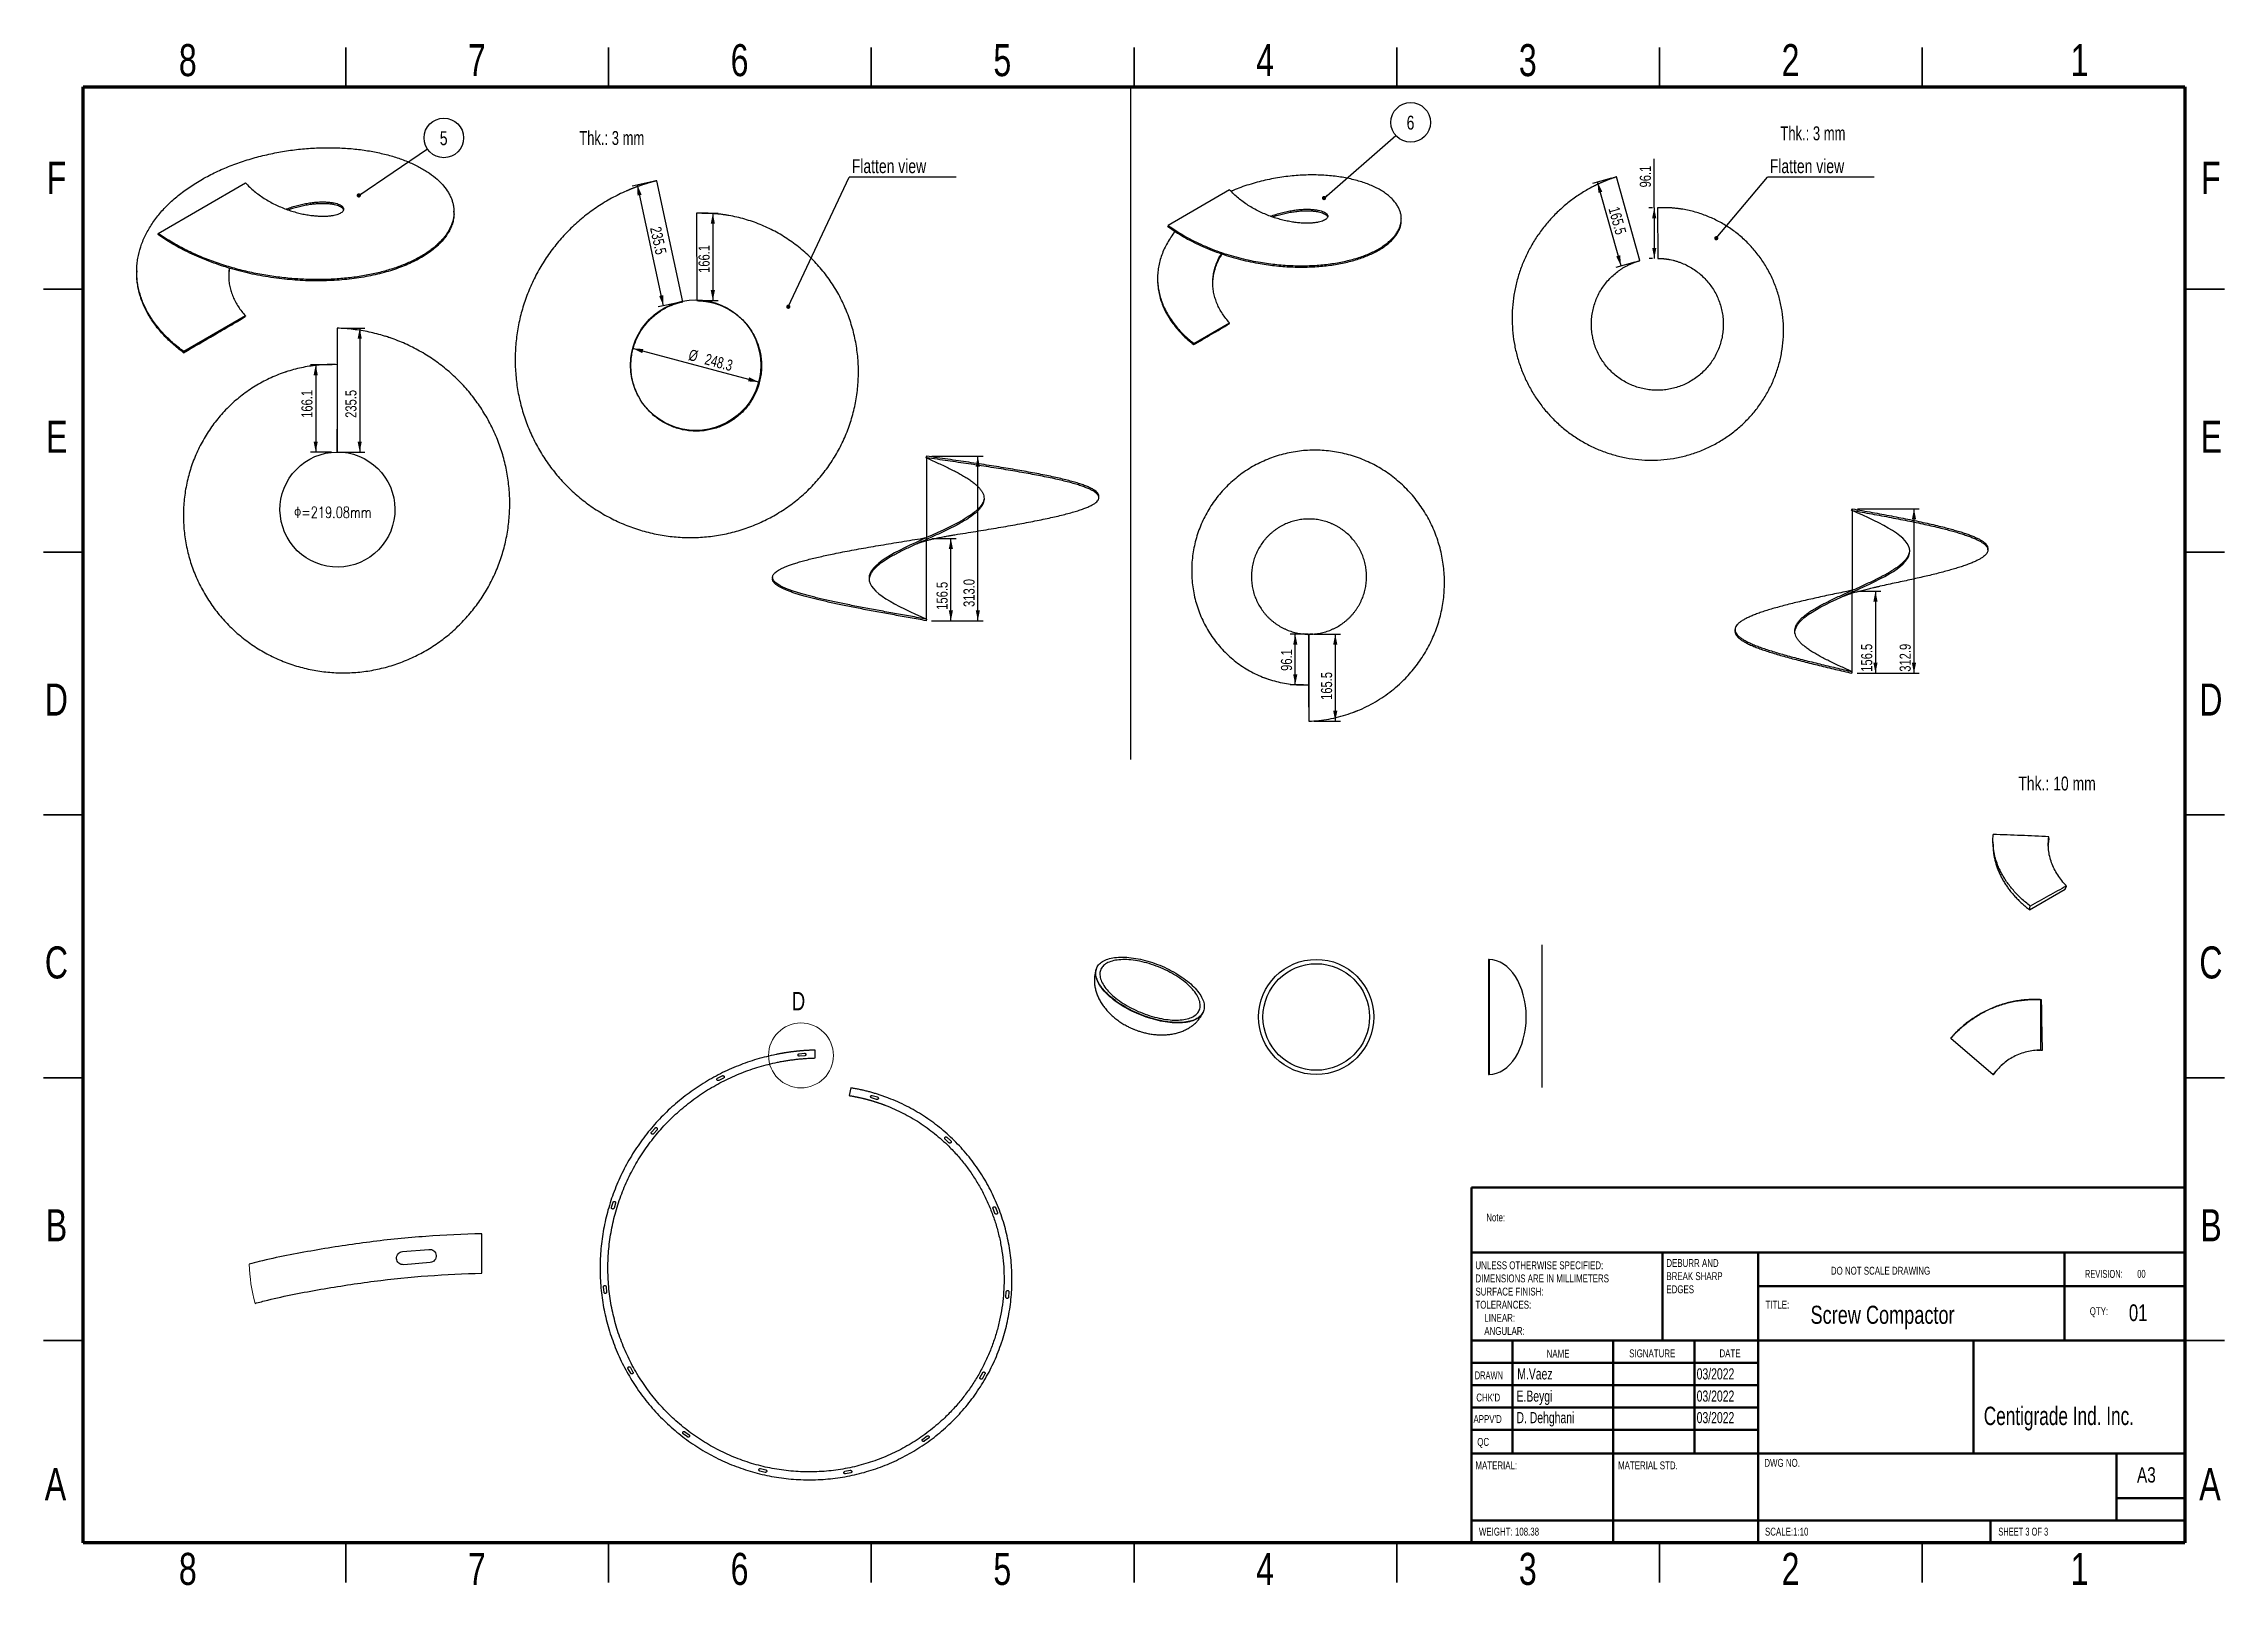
# Model space of a CAD drawing. Header units: millimetres. Extents: x 25 to 4175, y 19 to 2952.
import ezdxf

# ---------------------------------------------------------------- set-up
doc = ezdxf.new("R2010")
doc.units = ezdxf.units.MM
doc.header["$LTSCALE"] = 10
doc.header["$PDSIZE"] = -1
doc.layers.add('SHEET', color=179, linetype='Continuous')
doc.styles.add('SLDTEXTSTYLE0', font='TXT', dxfattribs={"width": 0.7})
doc.styles.add('SLDTEXTSTYLE1', font='TXT', dxfattribs={"width": 0.75})
doc.styles.add('SLDTEXTSTYLE2', font='TXT', dxfattribs={"width": 0.686449})
doc.styles.add('SLDTEXTSTYLE3', font='TXT', dxfattribs={"width": 0.652778})
doc.styles.add('SLDTEXTSTYLE4', font='TXT', dxfattribs={"width": 0.6875})
doc.styles.add('SLDTEXTSTYLE5', font='TXT', dxfattribs={"width": 0.75, "bigfont": 'bigfont'})
doc.dimstyles.new('SLDDIMSTYLE0', dxfattribs={"dimtxt": 0.18, "dimasz": 8, "dimexe": 0, "dimexo": 0.0625, "dimgap": 0, "dimtad": 0, "dimtih": 1, "dimtoh": 1, "dimdec": 0, "dimrnd": 1e-09, "dimzin": 0, "dimdsep": 46, "dimtxsty": 'Standard', "dimblk1": 'DOT', "dimblk2": 'DOT', "dimsah": 1, "dimcen": 0.09, "dimadec": 0, "dimazin": 0, "dimtfac": 8, "dimtdec": 0, "dimtofl": 0, "dimtmove": 0, "dimatfit": 3, "dimldrblk": 'DOT', "dimfxl": 1, "dimfrac": 2, "dimtolj": 1, "dimtzin": 0, "dimarcsym": 0})
doc.dimstyles.new('SLDDIMSTYLE1', dxfattribs={"dimtxt": 21.166667, "dimasz": 20, "dimexe": 0, "dimexo": 0.0625, "dimgap": 5.291667, "dimtad": 1, "dimdec": 1, "dimrnd": 1e-09, "dimzin": 12, "dimdsep": 46, "dimtxsty": 'SLDTEXTSTYLE1', "dimsah": 1, "dimcen": 0.09, "dimadec": 0, "dimazin": 3, "dimtfac": 1, "dimtdec": 1, "dimtofl": 0, "dimtmove": 0, "dimatfit": 3, "dimfxl": 1, "dimfrac": 2, "dimtolj": 1, "dimtzin": 12, "dimarcsym": 0})
doc.dimstyles.new('SLDDIMSTYLE2', dxfattribs={"dimtxt": 21.166667, "dimasz": 20, "dimexe": 0, "dimexo": 0.0625, "dimgap": 5.291667, "dimtad": 1, "dimdec": 1, "dimrnd": 1e-09, "dimzin": 12, "dimdsep": 46, "dimtxsty": 'SLDTEXTSTYLE1', "dimsah": 1, "dimcen": 0.09, "dimadec": 0, "dimazin": 3, "dimtfac": 1, "dimtdec": 1, "dimtmove": 0, "dimatfit": 0, "dimfxl": 1, "dimfrac": 2, "dimtolj": 1, "dimtzin": 12, "dimarcsym": 0})
doc.dimstyles.new('SLDDIMSTYLE3', dxfattribs={"dimtxt": 21.166667, "dimasz": 20, "dimexe": 0, "dimexo": 0.0625, "dimgap": 5.291667, "dimtad": 1, "dimdec": 1, "dimrnd": 1e-09, "dimzin": 12, "dimdsep": 46, "dimtxsty": 'SLDTEXTSTYLE1', "dimsah": 1, "dimcen": 0, "dimadec": 0, "dimazin": 3, "dimtfac": 1, "dimtdec": 1, "dimtmove": 0, "dimatfit": 3, "dimfxl": 1, "dimfrac": 2, "dimtolj": 1, "dimtzin": 12, "dimarcsym": 0})
doc.dimstyles.new('SLDDIMSTYLE4', dxfattribs={"dimtxt": 21.166667, "dimasz": 20, "dimexe": 0, "dimexo": 0.0625, "dimgap": 5.291667, "dimtad": 1, "dimdec": 1, "dimrnd": 1e-09, "dimzin": 4, "dimdsep": 46, "dimtxsty": 'SLDTEXTSTYLE1', "dimsah": 1, "dimcen": 0.09, "dimadec": 0, "dimazin": 1, "dimtfac": 1, "dimtdec": 1, "dimtofl": 0, "dimtmove": 0, "dimatfit": 3, "dimfxl": 1, "dimfrac": 2, "dimtolj": 1, "dimtzin": 12, "dimarcsym": 0})

msp = doc.modelspace()

# ---------------------------------------------------------------- texts
at = {"color": 7, "linetype": 'Continuous', "lineweight": 0}
for s, insert, char_height, attachment_point, style in [('8', (299.39, 2951.14), 60.96, 2, 'SLDTEXTSTYLE1'), ('7', (849.39, 2951.14), 60.96, 2, 'SLDTEXTSTYLE1'), ('6', (1349.39, 2951.14), 60.96, 2, 'SLDTEXTSTYLE1'), ('5', (1849.39, 2951.14), 60.96, 2, 'SLDTEXTSTYLE1'), ('4', (2349.39, 2951.14), 60.96, 2, 'SLDTEXTSTYLE1'), ('3', (2849.39, 2951.14), 60.96, 2, 'SLDTEXTSTYLE1'), ('2', (3349.39, 2951.14), 60.96, 2, 'SLDTEXTSTYLE1'), ('1', (3899.39, 2951.14), 60.96, 2, 'SLDTEXTSTYLE1'), ('F', (49.37, 2727.26), 60.96, 2, 'SLDTEXTSTYLE1'), ('F', (4149.37, 2727.26), 60.96, 2, 'SLDTEXTSTYLE1'), ('E', (50.11, 2234.76), 60.96, 2, 'SLDTEXTSTYLE1'), ('E', (4150.11, 2234.76), 60.96, 2, 'SLDTEXTSTYLE1'), ('D', (49.3, 1734.76), 60.96, 2, 'SLDTEXTSTYLE1'), ('D', (4149.3, 1734.76), 60.96, 2, 'SLDTEXTSTYLE1'), ('C', (49.37, 1234.76), 60.96, 2, 'SLDTEXTSTYLE1'), ('C', (4149.37, 1234.76), 60.96, 2, 'SLDTEXTSTYLE1'), ('B', (49.53, 734.76), 60.96, 2, 'SLDTEXTSTYLE1'), ('Note:', (2770.32, 726.66), 15, 1, 'SLDTEXTSTYLE1'), ('B', (4149.53, 734.76), 60.96, 2, 'SLDTEXTSTYLE1'), ('DO NOT SCALE DRAWING', (3426.15, 625.33), 15, 1, 'SLDTEXTSTYLE1'), ('REVISION:       00', (3909.55, 619.35), 15, 1, 'SLDTEXTSTYLE3'), ('TITLE:', (3301.78, 560.71), 15, 1, 'SLDTEXTSTYLE1'), ('QTY:', (3918.76, 548.36), 15, 1, 'SLDTEXTSTYLE1'), ('NAME', (2885.22, 467.51), 15, 1, 'SLDTEXTSTYLE1'), ('SIGNATURE', (3042.34, 468.12), 15, 1, 'SLDTEXTSTYLE1'), ('DATE', (3214.15, 468.26), 15, 1, 'SLDTEXTSTYLE1'), ('DRAWN', (2748.43, 426.35), 15, 1, 'SLDTEXTSTYLE2'), ('M.Vaez', (2829.36, 432.19), 21.167, 1, 'SLDTEXTSTYLE0'), ('03/2022', (3170.74, 432.19), 21.167, 1, 'SLDTEXTSTYLE0'), ("CHK'D", (2751.39, 384.12), 15, 1, 'SLDTEXTSTYLE1'), ('E.Beygi', (2827.94, 389.96), 21.167, 1, 'SLDTEXTSTYLE0'), ("APPV'D", (2746.02, 343.16), 15, 1, 'SLDTEXTSTYLE1'), ('D. Dehghani', (2827.87, 349), 21.1667, 1, 'SLDTEXTSTYLE0'), ('Centigrade Ind. Inc.', (3717.08, 359.23), 35, 1, 'SLDTEXTSTYLE0'), ('QC', (2753.24, 299.66), 15, 1, 'SLDTEXTSTYLE1'), ('MATERIAL:', (2749.75, 255.05), 15, 1, 'SLDTEXTSTYLE1'), ('MATERIAL STD.', (3021.14, 255.05), 15, 1, 'SLDTEXTSTYLE1'), ('DWG NO.', (3299.53, 259.86), 15, 1, 'SLDTEXTSTYLE1'), ('A', (47.57, 242.26), 60.96, 2, 'SLDTEXTSTYLE1'), ('A3', (4008.71, 244.06), 29.104, 1, 'SLDTEXTSTYLE1'), ('A', (4147.57, 242.26), 60.96, 2, 'SLDTEXTSTYLE1'), ('WEIGHT: 108.38', (2756.42, 128.99), 14.986, 1, 'SLDTEXTSTYLE1'), ('SCALE:1:10', (3300.74, 129), 15, 1, 'SLDTEXTSTYLE1'), ('SHEET 3 OF 3', (3744.78, 129), 15, 1, 'SLDTEXTSTYLE4'), ('8', (299.39, 81.14), 60.96, 2, 'SLDTEXTSTYLE1'), ('7', (849.39, 81.14), 60.96, 2, 'SLDTEXTSTYLE1'), ('6', (1349.39, 81.14), 60.96, 2, 'SLDTEXTSTYLE1'), ('5', (1849.39, 81.14), 60.96, 2, 'SLDTEXTSTYLE1'), ('4', (2349.39, 81.14), 60.96, 2, 'SLDTEXTSTYLE1'), ('3', (2849.39, 81.14), 60.96, 2, 'SLDTEXTSTYLE1'), ('2', (3349.39, 81.14), 60.96, 2, 'SLDTEXTSTYLE1'), ('1', (3899.39, 81.14), 60.96, 2, 'SLDTEXTSTYLE1')]:
    msp.add_mtext(s, dxfattribs=dict(at, insert=insert, char_height=char_height, attachment_point=attachment_point, style=style))
at = {"color": 7, "linetype": 'Continuous', "lineweight": 18, "insert": (1448.9, 1148.22), "char_height": 35, "attachment_point": 1, "style": 'SLDTEXTSTYLE1'}
msp.add_mtext('D', dxfattribs=at)
at = {"layer": 'SHEET', "attachment_point": 1}
for s, insert, char_height, style in [('Thk.: 3 mm', (1044.25, 2785.77), 26.458, 'SLDTEXTSTYLE0'), ('Thk.: 3 mm', (3330.03, 2794.71), 26.458, 'SLDTEXTSTYLE0'), ('Thk.: 3 mm', (3330.03, 2794.71), 26.458, 'SLDTEXTSTYLE0'), ('Φ=219.08mm', (501.92, 2071.03), 21.167, 'SLDTEXTSTYLE5'), ('Thk.: 10 mm', (3782.83, 1557.84), 26.4583, 'SLDTEXTSTYLE1'), ('Screw Compactor', (3387.45, 551.22), 34.3958, 'SLDTEXTSTYLE1'), ('01', (3993.27, 553.85), 31.75, 'SLDTEXTSTYLE1'), ('03/2022', (3170.74, 389.96), 21.167, 'SLDTEXTSTYLE0'), ('03/2022', (3170.74, 349), 21.167, 'SLDTEXTSTYLE0')]:
    msp.add_mtext(s, dxfattribs=dict(at, insert=insert, char_height=char_height, style=style))

# ---------------------------------------------------------------- blocks, each defined once
blk = doc.blocks.new('SW_NOTE_0')
at = {"color": 0, "linetype": 'Continuous', "lineweight": 0, "char_height": 15, "attachment_point": 1, "style": 'SLDTEXTSTYLE1'}
for s, insert in [('UNLESS OTHERWISE SPECIFIED:', (0, 19.3)), ('SURFACE FINISH:', (0, -30.7)), ('DIMENSIONS ARE IN MILLIMETERS', (0, -5.7)), ('TOLERANCES:', (0, -55.7)), ('LINEAR:', (16.9, -80.7)), ('ANGULAR:', (16.9, -105.7))]:
    blk.add_mtext(s, dxfattribs=dict(at, insert=insert))
blk = doc.blocks.new('SW_NOTE_0_1')
at = {"color": 0, "linetype": 'Continuous', "lineweight": 0, "char_height": 15, "attachment_point": 1, "style": 'SLDTEXTSTYLE1'}
for s, insert in [('DEBURR AND', (0, 19.3)), ('BREAK SHARP', (0, -5.7)), ('EDGES', (0, -30.7))]:
    blk.add_mtext(s, dxfattribs=dict(at, insert=insert))
blk = doc.blocks.new('SW_NOTE_0_2')
at = {"layer": 'SHEET', "color": 0}
blk.add_circle((31.1, 21), 37.6, dxfattribs=at)
at = {"layer": 'SHEET', "color": 0, "insert": (30.9, 33.8), "char_height": 26.5, "attachment_point": 2, "style": 'SLDTEXTSTYLE1'}
blk.add_mtext('5', dxfattribs=at)
blk = doc.blocks.new('_Dot')
at = {"color": 0, "linetype": 'ByBlock', "lineweight": -2}
blk.add_line((-0.5, 0), (-1, 0), dxfattribs=at)
at = {"color": 0, "linetype": 'ByBlock', "const_width": 0.5}
blk.add_lwpolyline([(-0.25, 0, 1), (0.25, 0, 1)], format="xyb", close=True, dxfattribs=at)
blk = doc.blocks.new('SW_NOTE_0_3')
at = {"layer": 'SHEET', "color": 0}
blk.add_circle((28.3, 24.7), 37.6, dxfattribs=at)
at = {"layer": 'SHEET', "color": 0, "insert": (28, 37.4), "char_height": 26.5, "attachment_point": 2, "style": 'SLDTEXTSTYLE1'}
blk.add_mtext('6', dxfattribs=at)
blk = doc.blocks.new('_D')
at = {"layer": 'SHEET'}
for p, q in [((3089.9, 2639.6), (3089.6, 2733.2)), ((3086.4, 2639.6), (3079.9, 2639.6)), ((3089.9, 2639.6), (3090.1, 2543.6)), ((3086.6, 2543.6), (3080.1, 2543.5))]:
    blk.add_line(p, q, dxfattribs=at)
for points in [[(3089.9, 2639.6), (3085.9, 2619.6), (3093.9, 2619.7)], [(3090.1, 2543.6), (3094.1, 2563.6), (3086.1, 2563.6)]]:
    blk.add_solid(points, dxfattribs=at)
at = {"layer": 'SHEET', "insert": (3062.5, 2678.5), "char_height": 21.17, "attachment_point": 1, "rotation": 90.1477, "style": 'SLDTEXTSTYLE1'}
blk.add_mtext('96.1', dxfattribs=at)
blk = doc.blocks.new('_D_1')
at = {"layer": 'SHEET'}
for p, q in [((3008.6, 2695.9), (2972.6, 2685.8)), ((3026.8, 2529.2), (2982.2, 2688.5)), ((3053.3, 2536.6), (3017.2, 2526.5))]:
    blk.add_line(p, q, dxfattribs=at)
for points in [[(2982.2, 2688.5), (2983.7, 2668.2), (2991.4, 2670.3)], [(3026.8, 2529.2), (3025.3, 2549.5), (3017.6, 2547.4)]]:
    blk.add_solid(points, dxfattribs=at)
at = {"layer": 'SHEET', "insert": (3023.1, 2643.7), "char_height": 21.17, "attachment_point": 1, "rotation": 285.6578, "style": 'SLDTEXTSTYLE1'}
blk.add_mtext('165.5', dxfattribs=at)
blk = doc.blocks.new('SW_NOTE_0_4')
at = {"layer": 'SHEET', "color": 0}
blk.add_line((203.2, 0), (0, 0), dxfattribs=at)
at = {"layer": 'SHEET', "color": 0, "insert": (4.6, 34.3), "char_height": 26.458, "attachment_point": 1, "style": 'SLDTEXTSTYLE1'}
blk.add_mtext('Flatten view', dxfattribs=at)
blk = doc.blocks.new('_D_2')
at = {"layer": 'SHEET'}
blk.add_line((1385.8, 2308.3), (1146, 2372.4), dxfattribs=at)
for points in [[(1146, 2372.4), (1164.3, 2363.4), (1166.3, 2371.1)], [(1385.8, 2308.3), (1367.6, 2317.4), (1365.5, 2309.6)]]:
    blk.add_solid(points, dxfattribs=at)
at = {"layer": 'SHEET', "char_height": 21.17, "attachment_point": 1, "rotation": 345.0388, "style": 'SLDTEXTSTYLE1'}
for s, insert in [('%%c', (1256.2, 2371.2)), ('248.3', (1287, 2363))]:
    blk.add_mtext(s, dxfattribs=dict(at, insert=insert))
blk = doc.blocks.new('_D_3')
at = {"layer": 'SHEET'}
for p, q in [((1182.2, 2689.2), (1145.1, 2681.2)), ((1204.6, 2453.2), (1154.9, 2683.3)), ((1231.9, 2459.1), (1194.8, 2451.1))]:
    blk.add_line(p, q, dxfattribs=at)
for points in [[(1154.9, 2683.3), (1155.2, 2662.9), (1163, 2664.6)], [(1204.6, 2453.2), (1204.3, 2473.6), (1196.4, 2471.9)]]:
    blk.add_solid(points, dxfattribs=at)
at = {"layer": 'SHEET', "insert": (1199.6, 2605.6), "char_height": 21.17, "attachment_point": 1, "rotation": 282.1842, "style": 'SLDTEXTSTYLE1'}
blk.add_mtext('235.5', dxfattribs=at)
blk = doc.blocks.new('_D_4')
at = {"layer": 'SHEET'}
for p, q in [((1277.7, 2629.3), (1308.5, 2629.3)), ((1298.5, 2629.3), (1298.5, 2463.2)), ((1277.9, 2463.2), (1308.5, 2463.2))]:
    blk.add_line(p, q, dxfattribs=at)
for points in [[(1298.5, 2629.3), (1294.5, 2609.3), (1302.5, 2609.3)], [(1298.5, 2463.2), (1302.5, 2483.2), (1294.5, 2483.2)]]:
    blk.add_solid(points, dxfattribs=at)
at = {"layer": 'SHEET', "insert": (1271.3, 2515.9), "char_height": 21.17, "attachment_point": 1, "rotation": 90, "style": 'SLDTEXTSTYLE1'}
blk.add_mtext('166.1', dxfattribs=at)
blk = doc.blocks.new('SW_NOTE_0_5')
at = {"layer": 'SHEET', "color": 0}
blk.add_line((203.2, 0), (0, 0), dxfattribs=at)
at = {"layer": 'SHEET', "color": 0, "insert": (4.7, 34.3), "char_height": 26.458, "attachment_point": 1, "style": 'SLDTEXTSTYLE1'}
blk.add_mtext('Flatten view', dxfattribs=at)
blk = doc.blocks.new('_D_5')
at = {"layer": 'SHEET'}
for p, q in [((593.8, 2410.7), (636.5, 2410.7)), ((626.5, 2410.7), (626.5, 2175.2)), ((593, 2175.2), (636.5, 2175.2))]:
    blk.add_line(p, q, dxfattribs=at)
for points in [[(626.5, 2410.7), (622.5, 2390.7), (630.5, 2390.7)], [(626.5, 2175.2), (630.5, 2195.2), (622.5, 2195.2)]]:
    blk.add_solid(points, dxfattribs=at)
at = {"layer": 'SHEET', "insert": (599.2, 2240.2), "char_height": 21.17, "attachment_point": 1, "rotation": 90, "style": 'SLDTEXTSTYLE1'}
blk.add_mtext('235.5', dxfattribs=at)
blk = doc.blocks.new('_D_6')
at = {"layer": 'SHEET'}
for p, q in [((574.2, 2341.3), (532.8, 2341.3)), ((542.8, 2341.3), (542.8, 2175.2)), ((573, 2175.2), (532.8, 2175.2))]:
    blk.add_line(p, q, dxfattribs=at)
for points in [[(542.8, 2341.3), (538.8, 2321.3), (546.8, 2321.3)], [(542.8, 2175.2), (546.8, 2195.2), (538.8, 2195.2)]]:
    blk.add_solid(points, dxfattribs=at)
at = {"layer": 'SHEET', "insert": (515.5, 2240.2), "char_height": 21.17, "attachment_point": 1, "rotation": 90, "style": 'SLDTEXTSTYLE1'}
blk.add_mtext('166.1', dxfattribs=at)
blk = doc.blocks.new('_D_7')
at = {"layer": 'SHEET'}
for p, q in [((1715, 2010.8), (1761.5, 2010.8)), ((1751.5, 1854.3), (1751.5, 2010.8)), ((1714.8, 1854.3), (1761.5, 1854.3))]:
    blk.add_line(p, q, dxfattribs=at)
for points in [[(1751.5, 2010.8), (1747.5, 1990.8), (1755.5, 1990.8)], [(1751.5, 1854.3), (1755.5, 1874.3), (1747.5, 1874.3)]]:
    blk.add_solid(points, dxfattribs=at)
at = {"layer": 'SHEET', "insert": (1724.2, 1875.1), "char_height": 21.17, "attachment_point": 1, "rotation": 90, "style": 'SLDTEXTSTYLE1'}
blk.add_mtext('156.5', dxfattribs=at)
blk = doc.blocks.new('_D_8')
at = {"layer": 'SHEET'}
for p, q in [((1715.3, 2167.3), (1812.8, 2167.3)), ((1802.8, 1854.3), (1802.8, 2167.3)), ((1714.8, 1854.3), (1812.8, 1854.3))]:
    blk.add_line(p, q, dxfattribs=at)
for points in [[(1802.8, 2167.3), (1798.8, 2147.3), (1806.8, 2147.3)], [(1802.8, 1854.3), (1806.8, 1874.3), (1798.8, 1874.3)]]:
    blk.add_solid(points, dxfattribs=at)
at = {"layer": 'SHEET', "insert": (1775.5, 1880.5), "char_height": 21.17, "attachment_point": 1, "rotation": 90, "style": 'SLDTEXTSTYLE1'}
blk.add_mtext('313.0', dxfattribs=at)
blk = doc.blocks.new('_D_9')
at = {"layer": 'SHEET'}
for p, q in [((2421.7, 1828.6), (2396.9, 1828.6)), ((2406.9, 1732.5), (2406.9, 1828.6)), ((2422.3, 1732.5), (2396.9, 1732.5))]:
    blk.add_line(p, q, dxfattribs=at)
for points in [[(2406.9, 1828.6), (2402.9, 1808.6), (2410.9, 1808.6)], [(2406.9, 1732.5), (2410.9, 1752.5), (2402.9, 1752.5)]]:
    blk.add_solid(points, dxfattribs=at)
at = {"layer": 'SHEET', "insert": (2379.6, 1758.9), "char_height": 21.17, "attachment_point": 1, "rotation": 90, "style": 'SLDTEXTSTYLE1'}
blk.add_mtext('96.1', dxfattribs=at)
blk = doc.blocks.new('_D_10')
at = {"layer": 'SHEET'}
for p, q in [((2443, 1828.6), (2493, 1828.6)), ((2483, 1828.6), (2483, 1663.2)), ((2443, 1663.2), (2493, 1663.2))]:
    blk.add_line(p, q, dxfattribs=at)
for points in [[(2483, 1828.6), (2479, 1808.6), (2487, 1808.6)], [(2483, 1663.2), (2487, 1683.2), (2479, 1683.2)]]:
    blk.add_solid(points, dxfattribs=at)
at = {"layer": 'SHEET', "insert": (2455.8, 1703.6), "char_height": 21.17, "attachment_point": 1, "rotation": 90, "style": 'SLDTEXTSTYLE1'}
blk.add_mtext('165.5', dxfattribs=at)
blk = doc.blocks.new('_D_11')
at = {"layer": 'SHEET'}
for p, q in [((3476.6, 1910.7), (3521, 1910.7)), ((3511, 1910.7), (3511, 1754.3)), ((3476.2, 1754.3), (3521, 1754.3))]:
    blk.add_line(p, q, dxfattribs=at)
for points in [[(3511, 1910.7), (3507, 1890.7), (3515, 1890.7)], [(3511, 1754.3), (3515, 1774.3), (3507, 1774.3)]]:
    blk.add_solid(points, dxfattribs=at)
at = {"layer": 'SHEET', "insert": (3483.7, 1757.2), "char_height": 21.17, "attachment_point": 1, "rotation": 90, "style": 'SLDTEXTSTYLE1'}
blk.add_mtext('156.5', dxfattribs=at)
blk = doc.blocks.new('_D_12')
at = {"layer": 'SHEET'}
for p, q in [((3476.9, 2067.2), (3594.3, 2067.2)), ((3584.3, 2067.2), (3584.3, 1754.3)), ((3476.2, 1754.3), (3594.3, 1754.3))]:
    blk.add_line(p, q, dxfattribs=at)
for points in [[(3584.3, 2067.2), (3580.3, 2047.2), (3588.3, 2047.2)], [(3584.3, 1754.3), (3588.3, 1774.3), (3580.3, 1774.3)]]:
    blk.add_solid(points, dxfattribs=at)
at = {"layer": 'SHEET', "insert": (3557, 1757.2), "char_height": 21.17, "attachment_point": 1, "rotation": 90, "style": 'SLDTEXTSTYLE1'}
blk.add_mtext('312.9', dxfattribs=at)

# ---------------------------------------------------------------- dimensions: what is measured, and where the dimension line sits
at = {"layer": 'SHEET'}
for base, p1, p2, angle, dimstyle, picture, middle in [((2982.1854, 2688.5104), (3062.8838, 2539.3028), (3018.2303, 2698.6135), 285.65777, 'SLDDIMSTYLE2', '_D_1', (3006.2911, 2602.5085)), ((3090.12, 2543.58), (3096.35, 2639.67), (3096.6, 2543.59), 270.14769, 'SLDDIMSTYLE1', '_D', (3089.7, 2705.89)), ((1154.8758, 2683.3132), (1241.7175, 2461.1876), (1192.0245, 2691.3343), 282.1842, 'SLDDIMSTYLE1', '_D_3', (1180.3244, 2565.4511)), ((1298.55, 2463.16), (1267.65, 2629.26), (1267.94, 2463.16), 90, 'SLDDIMSTYLE1', '_D_4', (1298.55, 2551.03)), ((626.47758758, 2175.23358411), (583.7851521, 2410.68358411), (582.97879082, 2175.23358411), 90, 'SLDDIMSTYLE1', '_D_5', (626.47758758, 2275.42471707)), ((542.81, 2175.23), (584.21, 2341.33), (582.98, 2175.23), 90, 'SLDDIMSTYLE1', '_D_6', (542.81, 2275.42)), ((1802.82, 2167.28), (1704.75, 1854.32), (1705.28, 2167.28), 90, 'SLDDIMSTYLE4', '_D_8', (1802.82, 1915.68)), ((3584.25, 1754.28), (3466.93, 2067.2), (3466.24, 1754.28), 90, 'SLDDIMSTYLE1', '_D_12', (3584.25, 1792.36)), ((1751.53, 2010.8), (1704.75, 1854.32), (1705.02, 2010.8), 90, 'SLDDIMSTYLE1', '_D_7', (1751.53, 1910.26)), ((3510.98, 1754.28), (3466.58, 1910.74), (3466.24, 1754.28), 90, 'SLDDIMSTYLE1', '_D_11', (3510.98, 1792.36)), ((2406.88, 1828.62), (2432.27, 1732.54), (2431.75, 1828.62), 90, 'SLDDIMSTYLE1', '_D_9', (2406.88, 1786.21)), ((2483.04865233, 1663.16970965), (2432.98031217, 1828.61970965), (2432.98031217, 1663.16970965), 90, 'SLDDIMSTYLE1', '_D_10', (2483.04865233, 1738.79412093))]:
    dim = msp.add_linear_dim(base=base, p1=p1, p2=p2, angle=angle, dimstyle=dimstyle, dxfattribs=at)
    dim.commit()
    dim.dimension.update_dxf_attribs({"geometry": picture, "text_midpoint": middle, "dimtype": 160})
dim = msp.add_diameter_dim_2p(p1=(1385.84, 2308.34), p2=(1145.99, 2372.43), dimstyle='SLDDIMSTYLE3', dxfattribs=at)
dim.commit()
dim.dimension.update_dxf_attribs({"geometry": '_D_2', "text_midpoint": (1298.55, 2331.66), "dimtype": 163})

# ---------------------------------------------------------------- linework, layer by layer
at = {"color": 7, "linetype": 'Continuous', "lineweight": 35}
for p, q in [((600, 2870), (600, 2945)), ((1100, 2870), (1100, 2945)), ((1600, 2870), (1600, 2945)), ((2100, 2945), (2100, 2870)), ((2100, 2870), (2100, 2945)), ((2600, 2870), (2600, 2945)), ((3100, 2870), (3100, 2945)), ((3600, 2870), (3600, 2945)), ((100, 2485), (25, 2485)), ((4100, 2485), (4175, 2485)), ((100, 1985), (25, 1985)), ((4100, 1985), (4175, 1985)), ((25, 1485), (100, 1485)), ((100, 1485), (25, 1485)), ((4175, 1485), (4100, 1485)), ((4100, 1485), (4175, 1485)), ((100, 985), (25, 985)), ((4100, 985), (4175, 985)), ((100, 485), (25, 485)), ((4100, 485), (4175, 485)), ((600, 100), (600, 25)), ((1100, 100), (1100, 25)), ((1600, 100), (1600, 25)), ((2100, 25), (2100, 100)), ((2100, 100), (2100, 25)), ((2600, 100), (2600, 25)), ((3100, 100), (3100, 25)), ((3600, 100), (3600, 25))]:
    msp.add_line(p, q, dxfattribs=at)
at = {"color": 7, "linetype": 'Continuous', "lineweight": 70}
for p, q in [((100, 100), (100, 2870)), ((100, 2870), (4100, 2870)), ((4100, 2870), (4100, 100)), ((4100, 100), (100, 100))]:
    msp.add_line(p, q, dxfattribs=at)
at = {"color": 7, "linetype": 'Continuous', "lineweight": 25}
for p, q in [((3062.88, 2539.3), (3018.23, 2698.61)), ((242.76, 2591.15), (409.25, 2687.26)), ((1241.72, 2461.19), (1192.02, 2691.33)), ((2281.99, 2673.91), (2165, 2606.38)), ((1267.65, 2629.26), (1267.94, 2463.16)), ((3096.35, 2639.67), (3096.6, 2543.59)), ((242.76, 2591.15), (242.46, 2588.9)), ((2164.63, 2604.18), (2165, 2606.38)), ((409.25, 2434.14), (291.8, 2366.34)), ((409.25, 2434.14), (408.38, 2432.4)), ((583.79, 2410.68), (583.67, 2341.33)), ((584.21, 2410.68), (583.79, 2410.68)), ((603.04, 2409.52), (584.21, 2410.68)), ((2214.06, 2381.57), (2281.99, 2420.79)), ((2281.12, 2419.05), (2281.99, 2420.79)), ((291.8, 2366.34), (291.43, 2364.14)), ((2213.57, 2379.47), (2214.06, 2381.57)), ((486.94, 2327.67), (480.9, 2325.69)), ((584.21, 2341.33), (583.68, 2341.33)), ((584.21, 2175.23), (584.21, 2341.33)), ((571.73, 2174.51), (572.06, 2174.53)), ((582.06, 2175.18), (584.06, 2175.23)), ((584.06, 2175.23), (582.98, 2175.23)), ((593.79, 2174.8), (594.03, 2174.78)), ((1705.28, 2167.28), (1704.05, 2164.54)), ((1705.28, 2167.28), (1704.86, 2164.31)), ((3465.7, 2064.46), (3466.93, 2067.2)), ((3466.41, 2064.25), (3466.93, 2067.2)), ((1705.28, 1857.28), (1704.75, 1854.32)), ((2431.75, 1828.62), (2432.98, 1828.62)), ((2432.98, 1828.62), (2432.98, 1663.17)), ((2347.52, 1746.23), (2355.16, 1743.32)), ((3466.24, 1754.28), (3466.93, 1757.2)), ((2432.45, 1663.17), (2432.98, 1663.17)), ((3734.6, 1433.57), (3734.81, 1425.48)), ((3841.48, 1438.12), (3840.96, 1443.21)), ((3803.96, 1304.51), (3871.89, 1343.72)), ((3871.89, 1343.72), (3874.79, 1349.5)), ((3803.96, 1304.51), (3805.6, 1311.5)), ((2775.82, 1210.03), (2774.82, 1210.03)), ((2774.82, 1210.03), (2774.82, 990.93)), ((2775.82, 1210.03), (2775.82, 990.93)), ((2029.1, 1193.48), (2028.76, 1192.66)), ((3824.83, 1133.4), (3824.83, 1037.33)), ((3824.83, 1133.4), (3827.16, 1133.4)), ((2231.67, 1109.98), (2232, 1110.81)), ((1493.06, 1022.5), (1493.05, 1037.5)), ((3654.16, 1059.69), (3655.44, 1061.52)), ((3735.08, 990.59), (3654.16, 1059.69)), ((1462.89, 1030.68), (1472.93, 1031.53)), ((1473.36, 1026.55), (1463.32, 1025.7)), ((3824.83, 1037.33), (3828.93, 1037.33)), ((1307.6, 984.1), (1316.57, 988.71)), ((1318.86, 984.26), (1309.89, 979.65)), ((1560.94, 965.7), (1558.15, 950.96)), ((2774.82, 990.93), (2775.82, 990.93)), ((3735.08, 990.59), (3737.6, 993.84)), ((1610.26, 943.6), (1600.59, 946.55)), ((1602.04, 951.34), (1611.71, 948.39)), ((1181.96, 881.58), (1188.47, 889.28)), ((1192.29, 886.06), (1185.79, 878.35)), ((1743.94, 871.77), (1751.31, 864.86)), ((1747.9, 861.21), (1740.52, 868.12)), ((1105.73, 738.42), (1108.73, 748.05)), ((1113.5, 746.56), (1110.51, 736.93)), ((1835.46, 726.83), (1831.84, 736.26)), ((1836.51, 738.05), (1840.13, 728.63)), ((858.99, 613.3), (858.93, 688.31)), ((708.16, 654.2), (758.36, 658.45)), ((760.51, 633.54), (710.28, 629.29)), ((1091.49, 576.82), (1090.46, 586.85)), ((1095.44, 587.36), (1096.46, 577.32)), ((1856.24, 567.81), (1857.02, 577.88)), ((1862.01, 577.49), (1861.22, 567.42)), ((1142.21, 422.69), (1137.29, 431.49)), ((1141.66, 433.93), (1146.58, 425.12)), ((1807.06, 415.19), (1812.05, 423.97)), ((1816.4, 421.5), (1811.41, 412.72)), ((1250.25, 301.57), (1242.21, 307.66)), ((1245.23, 311.65), (1253.28, 305.55)), ((1698.06, 297.61), (1706.28, 303.49)), ((1709.18, 299.42), (1700.97, 293.55)), ((1398.01, 234.31), (1388.19, 236.62)), ((1389.33, 241.48), (1399.16, 239.17)), ((1549.97, 236.24), (1559.88, 238.17)), ((1560.83, 233.26), (1550.93, 231.33))]:
    msp.add_line(p, q, dxfattribs=at)
at = {"color": 7, "linetype": 'Continuous', "lineweight": 50}
for p, q in [((2742, 775.97), (4100, 775.97)), ((2742, 775.97), (2742, 652.5)), ((2742, 652.5), (4100, 652.5)), ((2742, 652.5), (2742, 102.5)), ((3106, 652.5), (3106, 485)), ((3288, 652.5), (3288, 100)), ((3870.9, 485), (3870.9, 652.5)), ((4100, 588.75), (3288, 588.75)), ((4100, 485), (2742, 485)), ((2820, 485), (2820, 270)), ((3011.91, 485), (3011.91, 102.5)), ((3166.66, 485), (3166.66, 270)), ((3288, 102.5), (3288, 485)), ((3697.86, 270), (3697.86, 485)), ((3288, 442.5), (2742, 442.5)), ((3288, 400), (2742, 400)), ((3288, 357.5), (2742, 357.5)), ((3288, 315), (2742, 315)), ((2846, 270), (2742, 270)), ((2846, 270), (4100, 270)), ((3970, 142.5), (3970, 270)), ((4100, 185), (3970, 185)), ((2742, 142.5), (4100, 142.5)), ((3730, 100), (3730, 142.5))]:
    msp.add_line(p, q, dxfattribs=at)
at = {"color": 7, "linetype": 'Continuous', "lineweight": 25, "flags": 128}
for points in [[(805.93, 2631.16), (805.91, 2632.39), (805.88, 2633.61)], [(202.19, 2519.67), (202.18, 2518.47), (202.17, 2517.26)], [(583.43, 2175.22), (593.72, 2174.81), (604.37, 2173.34), (614.82, 2170.84), (624.98, 2167.32), (634.73, 2162.83), (644.01, 2157.39), (652.71, 2151.08), (660.74, 2143.96), (668.03, 2136.07), (674.52, 2127.51), (680.14, 2118.35), (684.84, 2108.7), (688.56, 2098.63), (691.27, 2088.24), (692.96, 2077.63), (693.61, 2066.91), (693.19, 2056.19), (691.72, 2045.55), (689.23, 2035.11), (685.73, 2024.96), (681.24, 2015.22), (675.82, 2005.95), (669.52, 1997.26), (662.4, 1989.23), (654.53, 1981.94), (645.98, 1975.46), (636.83, 1969.83), (627.19, 1965.14), (617.13, 1961.41), (606.74, 1958.7), (596.15, 1957), (585.44, 1956.35), (574.72, 1956.76), (564.09, 1958.22), (553.65, 1960.71), (543.5, 1964.2), (533.76, 1968.68), (524.49, 1974.1), (515.8, 1980.39), (507.76, 1987.5), (500.47, 1995.37), (493.98, 2003.91), (488.35, 2013.06), (483.65, 2022.7), (479.92, 2032.76), (477.19, 2043.14), (475.49, 2053.74), (474.83, 2064.45), (475.23, 2075.18), (476.69, 2085.82), (479.17, 2096.27), (482.66, 2106.42), (487.13, 2116.17), (492.55, 2125.45), (498.84, 2134.16), (505.95, 2142.2), (513.82, 2149.51), (522.37, 2156.01), (531.52, 2161.65), (541.17, 2166.37), (551.24, 2170.11), (561.64, 2172.85), (572.25, 2174.57), (582.98, 2175.23), (582.98, 2175.23)], [(1814.6, 2087.66), (1814.3, 2084.94), (1812.72, 2080.09), (1810.11, 2075.24), (1806.49, 2070.4), (1801.89, 2065.56), (1796.36, 2060.71), (1789.96, 2055.87), (1782.74, 2051.03), (1774.78, 2046.19), (1766.14, 2041.34), (1756.92, 2036.49), (1747.2, 2031.65), (1737.08, 2026.81), (1726.65, 2021.96), (1716.02, 2017.12), (1705.28, 2012.28), (1694.55, 2007.44), (1683.91, 2002.59), (1673.48, 1997.74), (1663.36, 1992.9), (1653.64, 1988.06), (1644.42, 1983.21), (1635.78, 1978.37), (1627.82, 1973.53), (1620.6, 1968.69), (1614.2, 1963.84), (1608.67, 1958.99), (1604.07, 1954.15), (1600.45, 1949.31), (1597.84, 1944.46), (1596.26, 1939.62), (1595.73, 1934.78), (1596.26, 1929.94), (1597.84, 1925.09), (1600.45, 1920.24), (1604.07, 1915.4), (1608.67, 1910.56), (1614.2, 1905.71), (1620.6, 1900.87), (1627.82, 1896.03), (1635.78, 1891.19), (1644.42, 1886.34), (1653.64, 1881.49), (1663.36, 1876.65), (1673.48, 1871.81), (1683.91, 1866.96), (1694.55, 1862.12), (1705.28, 1857.28), (1705.28, 1857.28)], [(2033.17, 2088.5), (2033.15, 2090.02), (2033.13, 2091.54)], [(3357.76, 1830.04), (3357.6, 1831.97), (3358.26, 1836.81), (3359.97, 1841.66), (3362.69, 1846.51), (3366.42, 1851.35), (3371.13, 1856.19), (3376.75, 1861.04), (3383.24, 1865.88), (3390.53, 1870.72), (3398.56, 1875.57), (3407.25, 1880.41), (3416.51, 1885.26), (3426.25, 1890.1), (3436.39, 1894.94), (3446.82, 1899.79), (3457.45, 1904.64), (3468.16, 1909.48), (3478.86, 1914.32), (3489.46, 1919.16), (3499.83, 1924.01), (3509.89, 1928.85), (3519.53, 1933.69), (3528.67, 1938.54), (3537.22, 1943.38), (3545.09, 1948.22), (3552.2, 1953.06), (3558.5, 1957.91), (3563.92, 1962.76), (3568.41, 1967.6), (3571.91, 1972.44), (3574.41, 1977.28), (3575.87, 1982.13), (3576.29, 1986.97), (3575.65, 1991.81), (3573.96, 1996.66), (3571.25, 2001.5), (3567.54, 2006.34), (3562.84, 2011.18), (3557.22, 2016.03), (3550.74, 2020.88), (3543.45, 2025.72), (3535.42, 2030.56), (3526.72, 2035.4), (3517.45, 2040.25), (3507.7, 2045.09), (3497.55, 2049.93), (3487.09, 2054.78), (3476.44, 2059.62), (3465.7, 2064.46), (3465.7, 2064.46)], [(3466.93, 2067.2), (3466.93, 2067.2)], [(1412.09, 1936.76), (1412.07, 1935.24), (1412.04, 1933.72)], [(3466.93, 1757.2), (3466.93, 1757.2)], [(2224.09, 1100.53), (2222.05, 1099.03), (2219.83, 1097.64), (2217.44, 1096.35), (2214.87, 1095.18), (2212.14, 1094.12), (2209.24, 1093.18), (2206.19, 1092.35), (2202.98, 1091.64), (2199.64, 1091.06), (2196.15, 1090.59), (2192.54, 1090.24), (2188.8, 1090.02), (2184.95, 1089.92), (2180.99, 1089.95), (2176.93, 1090.1), (2172.77, 1090.37), (2168.54, 1090.76), (2164.22, 1091.28), (2159.84, 1091.92), (2155.41, 1092.67), (2150.92, 1093.55), (2146.39, 1094.54), (2141.83, 1095.64), (2137.25, 1096.86), (2132.66, 1098.19), (2128.06, 1099.62), (2123.46, 1101.16), (2118.89, 1102.8), (2114.33, 1104.54), (2109.8, 1106.37), (2105.32, 1108.3), (2100.89, 1110.31), (2096.51, 1112.4), (2092.21, 1114.57), (2087.98, 1116.82), (2083.83, 1119.14), (2079.78, 1121.52), (2075.83, 1123.96), (2071.98, 1126.46), (2068.26, 1129.01), (2064.65, 1131.61), (2061.18, 1134.25), (2057.84, 1136.92), (2054.65, 1139.62), (2051.61, 1142.35), (2048.73, 1145.1), (2046.01, 1147.86), (2043.46, 1150.63), (2041.08, 1153.4), (2038.87, 1156.17), (2036.85, 1158.93), (2035.02, 1161.68), (2033.37, 1164.41), (2031.92, 1167.11), (2030.67, 1169.79), (2029.61, 1172.43), (2028.75, 1175.03), (2028.1, 1177.59), (2027.64, 1180.09), (2027.4, 1182.54), (2027.35, 1184.93), (2027.52, 1187.25), (2027.88, 1189.5), (2028.45, 1191.68), (2029.23, 1193.78), (2030.2, 1195.8), (2031.38, 1197.73), (2032.75, 1199.58), (2034.31, 1201.32), (2036.07, 1202.97), (2038.01, 1204.52), (2040.14, 1205.96), (2042.45, 1207.3), (2044.93, 1208.53), (2047.58, 1209.65), (2050.4, 1210.65), (2053.37, 1211.53), (2056.5, 1212.3), (2059.78, 1212.95), (2063.19, 1213.48), (2066.74, 1213.88), (2070.42, 1214.17), (2074.22, 1214.33), (2078.12, 1214.36), (2082.14, 1214.28), (2086.24, 1214.07), (2090.44, 1213.73), (2094.72, 1213.28), (2099.06, 1212.7), (2103.47, 1212), (2107.94, 1211.19), (2112.44, 1210.25), (2116.99, 1209.21), (2121.56, 1208.04), (2126.15, 1206.77), (2130.75, 1205.39), (2135.34, 1203.9), (2139.93, 1202.31), (2144.5, 1200.62), (2149.04, 1198.84), (2153.55, 1196.96), (2158.01, 1194.99), (2162.41, 1192.94), (2166.75, 1190.81), (2171.02, 1188.6), (2175.21, 1186.31), (2179.31, 1183.96), (2183.32, 1181.55), (2187.21, 1179.08), (2191, 1176.55), (2194.67, 1173.98), (2198.21, 1171.36), (2201.61, 1168.71), (2204.87, 1166.02), (2207.99, 1163.3), (2210.95, 1160.56), (2213.76, 1157.81), (2216.39, 1155.04), (2218.86, 1152.27), (2221.15, 1149.5), (2223.26, 1146.73), (2225.19, 1143.98), (2226.93, 1141.24), (2228.48, 1138.52), (2229.84, 1135.83), (2230.99, 1133.17), (2231.95, 1130.55), (2232.71, 1127.97), (2233.26, 1125.44), (2233.61, 1122.96), (2233.75, 1120.54), (2233.69, 1118.19), (2233.43, 1115.9), (2232.96, 1113.68), (2232.29, 1111.54), (2231.41, 1109.48), (2230.34, 1107.5), (2229.07, 1105.62), (2227.6, 1103.82), (2225.94, 1102.12), (2224.09, 1100.53)], [(2044.02, 1199.9), (2042.23, 1198.35), (2040.64, 1196.7), (2039.24, 1194.96), (2038.04, 1193.12), (2037.04, 1191.19), (2036.25, 1189.18), (2035.65, 1187.09), (2035.27, 1184.93), (2035.09, 1182.69), (2035.11, 1180.39), (2035.34, 1178.02), (2035.78, 1175.6), (2036.43, 1173.13), (2037.27, 1170.62), (2038.32, 1168.06), (2039.57, 1165.47), (2041.02, 1162.85), (2042.66, 1160.2), (2044.49, 1157.54), (2046.51, 1154.87), (2048.71, 1152.19), (2051.08, 1149.51), (2053.63, 1146.84), (2056.35, 1144.18), (2059.22, 1141.54), (2062.25, 1138.92), (2065.43, 1136.32), (2068.75, 1133.77), (2072.2, 1131.25), (2075.78, 1128.77), (2079.48, 1126.35), (2083.29, 1123.99), (2087.2, 1121.68), (2091.21, 1119.44), (2095.3, 1117.27), (2099.46, 1115.18), (2103.7, 1113.17), (2107.99, 1111.24), (2112.33, 1109.4), (2116.71, 1107.65), (2121.12, 1106), (2125.55, 1104.45), (2129.99, 1103), (2134.44, 1101.66), (2138.87, 1100.42), (2143.29, 1099.3), (2147.68, 1098.3), (2152.03, 1097.41), (2156.33, 1096.64), (2160.58, 1095.99), (2164.77, 1095.46), (2168.88, 1095.05), (2172.9, 1094.77), (2176.84, 1094.61), (2180.68, 1094.58), (2184.4, 1094.67), (2188.01, 1094.89), (2191.5, 1095.23), (2194.85, 1095.69), (2198.07, 1096.27), (2201.13, 1096.98), (2204.05, 1097.81), (2206.81, 1098.75), (2209.4, 1099.81), (2211.82, 1100.98), (2214.06, 1102.26), (2216.12, 1103.65), (2218, 1105.15), (2219.69, 1106.75), (2221.19, 1108.44), (2222.49, 1110.23), (2223.59, 1112.12), (2224.48, 1114.08), (2225.18, 1116.14), (2225.67, 1118.26), (2225.95, 1120.47), (2226.03, 1122.74), (2225.9, 1125.07), (2225.57, 1127.46), (2225.03, 1129.91), (2224.28, 1132.41), (2223.33, 1134.94), (2222.18, 1137.52), (2220.83, 1140.12), (2219.29, 1142.76), (2217.55, 1145.41), (2215.63, 1148.08), (2213.52, 1150.75), (2211.23, 1153.43), (2208.77, 1156.11), (2206.14, 1158.77), (2203.34, 1161.43), (2200.38, 1164.06), (2197.28, 1166.67), (2194.03, 1169.24), (2190.64, 1171.78), (2187.13, 1174.28), (2183.49, 1176.73), (2179.73, 1179.12), (2175.87, 1181.46), (2171.91, 1183.73), (2167.86, 1185.94), (2163.73, 1188.07), (2159.53, 1190.12), (2155.27, 1192.09), (2150.95, 1193.98), (2146.59, 1195.77), (2142.19, 1197.47), (2137.77, 1199.08), (2133.33, 1200.58), (2128.89, 1201.97), (2124.45, 1203.26), (2120.02, 1204.43), (2115.62, 1205.5), (2111.25, 1206.45), (2106.92, 1207.28), (2102.64, 1207.99), (2098.42, 1208.58), (2094.27, 1209.04), (2090.2, 1209.39), (2086.22, 1209.61), (2082.33, 1209.7), (2078.55, 1209.68), (2074.88, 1209.52), (2071.33, 1209.24), (2067.91, 1208.84), (2064.63, 1208.32), (2061.49, 1207.67), (2058.49, 1206.91), (2055.66, 1206.02), (2052.98, 1205.02), (2050.48, 1203.9), (2048.14, 1202.68), (2045.99, 1201.34), (2044.02, 1199.9)], [(2223.75, 1099.7), (2221.72, 1098.21), (2219.5, 1096.81), (2217.1, 1095.53), (2214.54, 1094.36), (2211.8, 1093.3), (2208.91, 1092.36), (2205.85, 1091.53), (2202.65, 1090.82), (2199.3, 1090.23), (2195.82, 1089.77), (2192.2, 1089.42), (2188.47, 1089.2), (2184.61, 1089.1), (2180.65, 1089.13), (2176.59, 1089.27), (2172.44, 1089.55), (2168.2, 1089.94), (2163.89, 1090.46), (2159.51, 1091.09), (2155.07, 1091.85), (2150.58, 1092.73), (2146.06, 1093.72), (2141.5, 1094.82), (2136.92, 1096.04), (2132.32, 1097.37), (2127.72, 1098.8), (2123.13, 1100.34), (2118.55, 1101.98), (2113.99, 1103.72), (2109.47, 1105.55), (2104.99, 1107.47), (2100.55, 1109.48), (2096.18, 1111.58), (2091.87, 1113.75), (2087.64, 1116), (2083.5, 1118.31), (2079.44, 1120.7), (2075.49, 1123.14), (2071.65, 1125.64), (2067.92, 1128.19), (2064.32, 1130.79), (2060.84, 1133.42), (2057.51, 1136.1), (2054.32, 1138.8), (2051.28, 1141.53), (2048.39, 1144.27), (2045.67, 1147.03), (2043.12, 1149.8), (2040.74, 1152.58), (2038.54, 1155.35), (2036.52, 1158.11), (2034.68, 1160.86), (2033.04, 1163.59), (2031.59, 1166.29), (2030.33, 1168.97), (2029.27, 1171.61), (2028.42, 1174.21), (2027.76, 1176.76), (2027.31, 1179.27), (2027.06, 1181.72), (2027.02, 1184.1), (2027.18, 1186.43), (2027.55, 1188.68), (2028.12, 1190.86), (2028.76, 1192.66)]]:
    msp.add_lwpolyline(points, dxfattribs=at)
at = {"color": 7, "linetype": 'Continuous', "lineweight": 25}
for radius in [109.55, 101.35]:
    msp.add_circle((2446.79, 1100.48), radius, dxfattribs=at)
at = {"color": 7, "linetype": 'Continuous', "lineweight": 18}
msp.add_circle((1466.25, 1027.38), 61.73, dxfattribs=at)
at = {"color": 7, "linetype": 'Continuous', "lineweight": 25}
msp.add_arc((2208.23, 1119.84), 25.43, 307.62266, 337.18468, dxfattribs=at)
at = {"color": 7, "linetype": 'Continuous', "lineweight": 18}
msp.add_arc((724.95, 637.66), 308.62, 181.36314, 195.39277, dxfattribs=at)
at = {"color": 7, "linetype": 'Continuous', "lineweight": 25}
for major_axis, start_param, end_param in [((0, 109.55), 4.712389, 6.2692184), ((0, -109.55), 0.0139669, 1.5707963)]:
    msp.add_ellipse((2774.82, 1100.48), major_axis=major_axis, ratio=0.6535828, start_param=start_param, end_param=end_param, dxfattribs=at)
for points, knots in [([(291.8, 2366.34), (284.28, 2371.84), (277.13, 2377.59), (267.14, 2386.47), (263.93, 2389.46), (257.73, 2395.55), (254.74, 2398.63), (246.13, 2408.02), (240.85, 2414.44), (233.62, 2424.35), (231.32, 2427.7), (226.96, 2434.49), (224.9, 2437.94), (221.05, 2444.86), (219.27, 2448.33), (215.96, 2455.31), (214.44, 2458.82), (211.67, 2465.87), (210.41, 2469.41), (208.16, 2476.54), (207.17, 2480.12), (205.45, 2487.31), (204.72, 2490.93), (203.53, 2498.21), (203.07, 2501.88), (202.43, 2509.21), (202.24, 2512.88), (202.15, 2520.19), (202.24, 2523.83), (202.69, 2531.09), (203.04, 2534.71), (204.02, 2541.93), (204.65, 2545.54), (206.92, 2556.32), (208.96, 2563.48), (212.85, 2574.18), (214.28, 2577.74), (217.39, 2584.78), (219.07, 2588.25), (224.47, 2598.58), (228.54, 2605.33), (235.37, 2615.24), (237.77, 2618.51), (242.8, 2624.98), (245.43, 2628.19), (253.7, 2637.71), (259.71, 2643.93), (272.48, 2655.9), (279.23, 2661.65), (293.46, 2672.7), (300.94, 2678.01), (312.7, 2685.65), (316.71, 2688.15), (324.93, 2693.03), (329.13, 2695.42), (341.93, 2702.37), (350.72, 2706.73), (364.19, 2712.83), (368.72, 2714.8), (377.92, 2718.59), (382.57, 2720.41), (391.97, 2723.93), (396.73, 2725.63), (406.34, 2728.87), (411.21, 2730.43), (421.04, 2733.41), (426.02, 2734.83), (435.98, 2737.52), (440.96, 2738.78), (450.96, 2741.14), (455.97, 2742.25), (466.01, 2744.32), (471.04, 2745.28), (481.13, 2747.05), (486.18, 2747.86), (496.3, 2749.34), (501.37, 2750), (511.53, 2751.19), (516.62, 2751.71), (526.82, 2752.6), (531.93, 2752.97), (542.05, 2753.56), (547.07, 2753.78), (557.05, 2754.07), (562.01, 2754.14), (571.86, 2754.15), (576.75, 2754.08), (586.46, 2753.8), (591.29, 2753.59), (600.87, 2753.03), (605.63, 2752.68), (615.08, 2751.84), (619.78, 2751.35), (629.08, 2750.23), (633.69, 2749.61), (642.75, 2748.22), (647.19, 2747.47), (655.95, 2745.84), (660.26, 2744.96), (668.73, 2743.09), (672.89, 2742.09), (681.08, 2739.98), (685.1, 2738.87), (693, 2736.52), (696.87, 2735.29), (704.48, 2732.72), (708.22, 2731.36), (715.53, 2728.55), (719.1, 2727.09), (726.03, 2724.09), (729.39, 2722.54), (735.9, 2719.36), (739.06, 2717.72), (745.17, 2714.37), (748.12, 2712.66), (753.83, 2709.14), (756.58, 2707.34), (764.54, 2701.81), (769.45, 2697.97), (776.18, 2691.97), (778.31, 2689.93), (782.34, 2685.82), (784.23, 2683.74), (789.54, 2677.45), (792.61, 2673.16), (796.52, 2666.63), (797.7, 2664.43), (799.83, 2660), (800.78, 2657.77), (802.45, 2653.27), (803.16, 2651), (804.34, 2646.43), (804.81, 2644.13), (805.86, 2637.23), (806.05, 2632.64), (805.49, 2623.5), (804.73, 2618.95), (802.25, 2609.89), (800.53, 2605.38), (797.22, 2598.66), (795.99, 2596.42), (793.31, 2592), (791.85, 2589.81), (788.71, 2585.48), (787.04, 2583.35), (783.46, 2579.14), (781.57, 2577.05), (777.56, 2572.95), (775.45, 2570.92), (771.01, 2566.93), (768.68, 2564.96), (763.81, 2561.08), (761.27, 2559.17), (755.96, 2555.4), (753.19, 2553.55), (747.44, 2549.91), (744.47, 2548.13), (738.36, 2544.67), (735.22, 2542.99), (728.77, 2539.72), (725.46, 2538.13), (718.67, 2535.03), (715.18, 2533.54), (704.49, 2529.18), (697.03, 2526.46), (685.32, 2522.68), (681.33, 2521.46), (673.18, 2519.14), (669.02, 2518.02), (660.59, 2515.92), (656.33, 2514.93), (647.7, 2513.06), (643.32, 2512.19), (630.06, 2509.74), (621.02, 2508.35), (607.14, 2506.62), (602.46, 2506.11), (593.01, 2505.2), (588.23, 2504.81), (578.57, 2504.14), (573.67, 2503.87), (563.83, 2503.47), (558.87, 2503.33), (548.95, 2503.18), (543.98, 2503.18), (534.01, 2503.29), (529.01, 2503.41), (513.98, 2503.98), (503.91, 2504.61), (483.65, 2506.41), (473.47, 2507.58), (458.13, 2509.74), (453, 2510.53), (442.8, 2512.24), (437.72, 2513.15), (427.62, 2515.12), (422.6, 2516.16), (412.61, 2518.37), (407.64, 2519.54), (397.75, 2522.01), (392.84, 2523.31), (383.06, 2526.02), (378.19, 2527.45), (368.52, 2530.42), (363.71, 2531.97), (354.13, 2535.21), (349.37, 2536.9), (339.92, 2540.4), (335.23, 2542.21), (325.99, 2545.94), (321.44, 2547.86), (312.46, 2551.8), (308.03, 2553.83), (299.29, 2557.98), (294.98, 2560.12), (282.25, 2566.67), (274, 2571.26), (258.01, 2580.87), (250.25, 2585.9), (242.76, 2591.15)], [0, 0, 0, 0, 0.015625, 0.015625, 0.0234375, 0.0234375, 0.03125, 0.03125, 0.046875, 0.046875, 0.0546875, 0.0546875, 0.0625, 0.0625, 0.0703125, 0.0703125, 0.078125, 0.078125, 0.0859375, 0.0859375, 0.09375, 0.09375, 0.1015625, 0.1015625, 0.109375, 0.109375, 0.1171875, 0.1171875, 0.125, 0.125, 0.1328125, 0.1328125, 0.140625, 0.140625, 0.15625, 0.15625, 0.1640625, 0.1640625, 0.171875, 0.171875, 0.1875, 0.1875, 0.1953125, 0.1953125, 0.203125, 0.203125, 0.21875, 0.21875, 0.234375, 0.234375, 0.25, 0.25, 0.2578125, 0.2578125, 0.265625, 0.265625, 0.28125, 0.28125, 0.2890625, 0.2890625, 0.296875, 0.296875, 0.3046875, 0.3046875, 0.3125, 0.3125, 0.3203125, 0.3203125, 0.328125, 0.328125, 0.3359375, 0.3359375, 0.34375, 0.34375, 0.3515625, 0.3515625, 0.359375, 0.359375, 0.3671875, 0.3671875, 0.375, 0.375, 0.3828125, 0.3828125, 0.390625, 0.390625, 0.3984375, 0.3984375, 0.40625, 0.40625, 0.4140625, 0.4140625, 0.421875, 0.421875, 0.4296875, 0.4296875, 0.4375, 0.4375, 0.4453125, 0.4453125, 0.453125, 0.453125, 0.4609375, 0.4609375, 0.46875, 0.46875, 0.4765625, 0.4765625, 0.484375, 0.484375, 0.4921875, 0.4921875, 0.5, 0.5, 0.5078125, 0.5078125, 0.515625, 0.515625, 0.53125, 0.53125, 0.5390625, 0.5390625, 0.546875, 0.546875, 0.5625, 0.5625, 0.5703125, 0.5703125, 0.578125, 0.578125, 0.5859375, 0.5859375, 0.59375, 0.59375, 0.609375, 0.609375, 0.625, 0.625, 0.640625, 0.640625, 0.6484375, 0.6484375, 0.65625, 0.65625, 0.6640625, 0.6640625, 0.671875, 0.671875, 0.6796875, 0.6796875, 0.6875, 0.6875, 0.6953125, 0.6953125, 0.703125, 0.703125, 0.7109375, 0.7109375, 0.71875, 0.71875, 0.7265625, 0.7265625, 0.734375, 0.734375, 0.75, 0.75, 0.7578125, 0.7578125, 0.765625, 0.765625, 0.7734375, 0.7734375, 0.78125, 0.78125, 0.796875, 0.796875, 0.8046875, 0.8046875, 0.8125, 0.8125, 0.8203125, 0.8203125, 0.828125, 0.828125, 0.8359375, 0.8359375, 0.84375, 0.84375, 0.859375, 0.859375, 0.875, 0.875, 0.8828125, 0.8828125, 0.890625, 0.890625, 0.8984375, 0.8984375, 0.90625, 0.90625, 0.9140625, 0.9140625, 0.921875, 0.921875, 0.9296875, 0.9296875, 0.9375, 0.9375, 0.9453125, 0.9453125, 0.953125, 0.953125, 0.9609375, 0.9609375, 0.96875, 0.96875, 0.984375, 0.984375, 1, 1, 1, 1]), ([(2165, 2606.38), (2169.76, 2603.01), (2179.25, 2596.3), (2194.53, 2586.98), (2210.47, 2578.24), (2227.16, 2570.15), (2244.43, 2562.73), (2262.18, 2556.03), (2280.3, 2550.07), (2298.76, 2544.84), (2317.54, 2540.34), (2335.44, 2536.81), (2352.31, 2534.12), (2368.04, 2532.14), (2383.7, 2530.69), (2399.28, 2529.77), (2414.73, 2529.38), (2429.95, 2529.51), (2444.82, 2530.16), (2459.3, 2531.31), (2473.38, 2532.95), (2487.07, 2535.07), (2500.29, 2537.66), (2512.94, 2540.7), (2524.94, 2544.16), (2536.27, 2548.01), (2546.92, 2552.24), (2556.89, 2556.85), (2566.09, 2561.81), (2574.46, 2567.06), (2581.96, 2572.57), (2588.58, 2578.31), (2594.32, 2584.29), (2599.14, 2590.47), (2603.02, 2596.8), (2605.91, 2603.23), (2607.83, 2609.72), (2608.76, 2616.25), (2608.7, 2622.82), (2607.63, 2629.38), (2605.56, 2635.85), (2602.51, 2642.21), (2598.5, 2648.41), (2593.51, 2654.46), (2587.55, 2660.32), (2580.66, 2665.93), (2572.88, 2671.24), (2564.26, 2676.23), (2554.81, 2680.87), (2544.52, 2685.15), (2533.45, 2689.02), (2521.68, 2692.44), (2509.3, 2695.39), (2496.32, 2697.85), (2482.74, 2699.8), (2468.63, 2701.21), (2454.09, 2702.06), (2439.22, 2702.34), (2424.08, 2702.02), (2408.66, 2701.12), (2393.02, 2699.59), (2377.27, 2697.44), (2361.54, 2694.67), (2345.9, 2691.29), (2330.34, 2687.27), (2314.91, 2682.65), (2299.79, 2677.33), (2289.67, 2673.5), (2284.75, 2671.3), (2284.62, 2671.24)], [0, 0, 0, 0, 0.0177185, 0.0353402, 0.0529477, 0.0706234, 0.0883684, 0.1059835, 0.1235309, 0.1410946, 0.158757, 0.1764978, 0.1911787, 0.2058084, 0.2204322, 0.2351019, 0.249871, 0.2646408, 0.2793125, 0.2939392, 0.308571, 0.3232587, 0.3380479, 0.352794, 0.3674531, 0.3820769, 0.3967219, 0.4114389, 0.4262388, 0.4409525, 0.4555968, 0.470224, 0.4848873, 0.4996482, 0.5144272, 0.5291155, 0.5437452, 0.5583845, 0.5730844, 0.5878862, 0.6026204, 0.6172728, 0.6319027, 0.6465676, 0.6613307, 0.6761189, 0.6907987, 0.7054325, 0.7200792, 0.7348004, 0.7496006, 0.7643251, 0.7789699, 0.7936034, 0.8083051, 0.8230949, 0.8378479, 0.8525094, 0.8671473, 0.8818177, 0.8965935, 0.9113736, 0.9260576, 0.9406851, 0.955359, 0.9701168, 0.9849018, 0.9996011, 1, 1, 1, 1]), ([(3018.23, 2698.61), (3017.7, 2698.44), (3016.64, 2698.1), (3015.06, 2697.58), (3013.48, 2697.05), (3011.9, 2696.51), (3010.33, 2695.96), (3008.76, 2695.41), (3007.2, 2694.84), (3005.64, 2694.27), (3004.08, 2693.68), (3002.53, 2693.09), (3000.98, 2692.49), (2999.43, 2691.88), (2997.89, 2691.26), (2996.35, 2690.64), (2994.81, 2690), (2993.28, 2689.36), (2991.76, 2688.7), (2990.23, 2688.04), (2988.71, 2687.37), (2987.2, 2686.69), (2985.69, 2686), (2984.18, 2685.31), (2982.67, 2684.6), (2981.17, 2683.88), (2979.67, 2683.16), (2978.18, 2682.43), (2976.69, 2681.69), (2975.21, 2680.94), (2970.63, 2678.6), (2963.07, 2674.5), (2952.72, 2668.31), (2942.64, 2661.7), (2932.84, 2654.67), (2923.35, 2647.23), (2914.17, 2639.4), (2905.34, 2631.2), (2894.04, 2619.77), (2880.82, 2604.6), (2866.57, 2585.12), (2854.03, 2564.5), (2843.29, 2542.88), (2834.44, 2520.43), (2827.56, 2497.29), (2822.69, 2473.65), (2819.9, 2449.68), (2819.19, 2425.55), (2820.6, 2401.45), (2824.09, 2377.57), (2829.69, 2354.09), (2837.32, 2331.19), (2846.96, 2309.06), (2858.51, 2287.87), (2871.92, 2267.79), (2887.06, 2249), (2903.84, 2231.64), (2922.1, 2215.86), (2941.73, 2201.81), (2962.54, 2189.59), (2984.4, 2179.33), (3007.09, 2171.1), (3030.45, 2165.01), (3054.27, 2161.09), (3078.35, 2159.4), (3102.48, 2159.96), (3126.46, 2162.78), (3150.07, 2167.83), (3173.09, 2175.09), (3195.32, 2184.49), (3216.56, 2195.98), (3236.61, 2209.42), (3255.27, 2224.75), (3272.37, 2241.78), (3287.74, 2260.41), (3301.23, 2280.43), (3312.69, 2301.68), (3322.02, 2323.94), (3329.09, 2347.03), (3333.86, 2370.7), (3336.23, 2394.73), (3336.21, 2418.87), (3333.74, 2442.9), (3328.87, 2466.54), (3321.61, 2489.57), (3312.06, 2511.74), (3300.26, 2532.82), (3286.38, 2552.57), (3270.51, 2570.77), (3252.85, 2587.23), (3236.75, 2599.32), (3223.17, 2607.95), (3212.67, 2613.87), (3201.87, 2619.22), (3190.79, 2623.99), (3179.46, 2628.17), (3167.94, 2631.74), (3156.26, 2634.68), (3147.38, 2636.41), (3141.42, 2637.37), (3138.43, 2637.81), (3135.43, 2638.21), (3132.43, 2638.56), (3129.44, 2638.88), (3126.44, 2639.16), (3123.44, 2639.39), (3120.43, 2639.59), (3117.43, 2639.74), (3114.42, 2639.85), (3111.41, 2639.93), (3108.41, 2639.96), (3105.39, 2639.95), (3102.38, 2639.9), (3099.37, 2639.81), (3097.36, 2639.71), (3096.35, 2639.67)], [0, 0, 0, 0, 0.0010812, 0.0021618, 0.003242, 0.0043216, 0.0054008, 0.0064796, 0.007558, 0.0086361, 0.0097138, 0.0107913, 0.0118686, 0.0129456, 0.0140225, 0.0150993, 0.016176, 0.0172526, 0.0183292, 0.0194058, 0.0204825, 0.0215592, 0.0226361, 0.0237131, 0.0247903, 0.0258677, 0.0269454, 0.0280235, 0.0291018, 0.0301805, 0.0312596, 0.0390881, 0.046898, 0.0547031, 0.062517, 0.0703447, 0.0781542, 0.0859595, 0.0937743, 0.1094071, 0.1250245, 0.1406591, 0.1562747, 0.1719101, 0.1875246, 0.2031574, 0.2187745, 0.2344072, 0.2500242, 0.2656607, 0.2812738, 0.2969091, 0.3125232, 0.3281588, 0.3437725, 0.3594059, 0.3750217, 0.3906562, 0.4062707, 0.4219039, 0.4375195, 0.4531543, 0.4687682, 0.4844037, 0.5000166, 0.5156509, 0.531265, 0.5469011, 0.5625131, 0.5781467, 0.593761, 0.6093968, 0.6250087, 0.6406454, 0.6562563, 0.6718925, 0.6875035, 0.7031385, 0.7187507, 0.734387, 0.7499975, 0.7656342, 0.7812441, 0.7968817, 0.8124905, 0.8281281, 0.8437366, 0.8593733, 0.8749824, 0.8906162, 0.9062279, 0.9140643, 0.9218711, 0.9296704, 0.9374842, 0.9453198, 0.953126, 0.9609254, 0.9687403, 0.9707041, 0.9726649, 0.974623, 0.9765788, 0.9785327, 0.980485, 0.9824361, 0.9843863, 0.986336, 0.9882856, 0.9902353, 0.9921857, 0.994137, 0.9960895, 0.9980438, 1, 1, 1, 1]), ([(409.25, 2687.26), (411.86, 2684.53), (417.07, 2679.05), (425.77, 2671.41), (434.99, 2664.25), (444.72, 2657.64), (454.86, 2651.6), (465.31, 2646.13), (475.96, 2641.26), (486.71, 2637), (497.47, 2633.35), (508.12, 2630.31), (518.56, 2627.86), (528.7, 2626), (538.43, 2624.71), (547.67, 2623.95), (556.32, 2623.69), (564.3, 2623.91), (571.53, 2624.57), (577.94, 2625.6), (583.48, 2626.97), (588.09, 2628.64), (591.71, 2630.54), (594.32, 2632.61), (595.9, 2634.8), (596.44, 2637.06), (595.9, 2639.32), (594.32, 2641.51), (591.71, 2643.58), (588.09, 2645.48), (583.48, 2647.15), (577.94, 2648.52), (571.53, 2649.55), (564.3, 2650.21), (556.32, 2650.43), (547.67, 2650.17), (538.43, 2649.41), (528.7, 2648.12), (518.56, 2646.26), (508.12, 2643.8), (497.51, 2640.81), (490.37, 2638.3), (486.83, 2637.06)], [0, 0, 0, 0, 0.02499766, 0.05001338, 0.07503032, 0.10002732, 0.12502664, 0.15004111, 0.17505551, 0.20005486, 0.22505418, 0.25006859, 0.27508299, 0.30008232, 0.32508165, 0.35009605, 0.37511045, 0.40010978, 0.4251091, 0.45012351, 0.47513791, 0.50013723, 0.52513656, 0.55015096, 0.57516536, 0.60016469, 0.62516401, 0.65017842, 0.67519282, 0.70019215, 0.72519147, 0.75020587, 0.77522028, 0.8002196, 0.82521893, 0.85023333, 0.87524773, 0.90024706, 0.92524638, 0.95026079, 0.97527519, 1, 1, 1, 1]), ([(1192.02, 2691.33), (1191.45, 2691.19), (1190.31, 2690.91), (1188.59, 2690.47), (1186.88, 2690.03), (1185.18, 2689.58), (1183.47, 2689.12), (1181.77, 2688.65), (1180.07, 2688.17), (1178.37, 2687.69), (1176.68, 2687.19), (1174.99, 2686.69), (1173.3, 2686.18), (1171.61, 2685.66), (1169.93, 2685.14), (1168.25, 2684.6), (1166.58, 2684.06), (1164.9, 2683.51), (1163.23, 2682.95), (1161.56, 2682.38), (1159.9, 2681.81), (1158.24, 2681.23), (1156.58, 2680.63), (1154.92, 2680.03), (1153.27, 2679.43), (1151.61, 2678.81), (1149.97, 2678.19), (1148.32, 2677.55), (1146.68, 2676.91), (1145.04, 2676.26), (1143.4, 2675.61), (1141.77, 2674.94), (1140.14, 2674.27), (1138.51, 2673.58), (1136.88, 2672.89), (1135.26, 2672.2), (1129.46, 2669.66), (1119.58, 2665.08), (1105.88, 2657.97), (1092.5, 2650.28), (1079.46, 2642.01), (1066.79, 2633.18), (1054.52, 2623.82), (1042.67, 2613.93), (1027.46, 2600.07), (1009.58, 2581.52), (990.18, 2557.47), (972.95, 2531.82), (958.05, 2504.75), (945.58, 2476.48), (935.67, 2447.21), (928.38, 2417.19), (923.8, 2386.62), (921.94, 2355.78), (922.87, 2324.89), (926.55, 2294.21), (932.99, 2263.98), (942.11, 2234.46), (953.88, 2205.89), (968.18, 2178.5), (984.93, 2152.52), (1003.97, 2128.18), (1025.17, 2105.7), (1048.33, 2085.25), (1073.3, 2067.02), (1099.83, 2051.18), (1127.73, 2037.88), (1156.73, 2027.22), (1186.61, 2019.33), (1217.09, 2014.25), (1247.93, 2012.08), (1278.82, 2012.81), (1309.51, 2016.48), (1339.71, 2023.02), (1369.15, 2032.43), (1397.56, 2044.59), (1424.67, 2059.44), (1450.23, 2076.81), (1473.99, 2096.58), (1495.72, 2118.55), (1515.21, 2142.54), (1532.28, 2168.31), (1546.72, 2195.64), (1558.43, 2224.24), (1567.24, 2253.87), (1573.09, 2284.21), (1575.88, 2315), (1575.6, 2345.9), (1572.21, 2376.63), (1565.77, 2406.86), (1556.29, 2436.28), (1543.9, 2464.6), (1528.68, 2491.5), (1510.81, 2516.72), (1490.43, 2539.97), (1467.79, 2561), (1447.18, 2576.49), (1429.82, 2587.55), (1416.38, 2595.15), (1402.58, 2602.03), (1388.41, 2608.2), (1373.94, 2613.61), (1359.22, 2618.26), (1344.28, 2622.12), (1333.07, 2624.4), (1325.74, 2625.64), (1322.34, 2626.18), (1318.94, 2626.68), (1315.53, 2627.13), (1312.12, 2627.55), (1308.72, 2627.92), (1305.31, 2628.26), (1301.89, 2628.55), (1298.48, 2628.8), (1295.06, 2629.02), (1291.64, 2629.19), (1288.22, 2629.32), (1284.8, 2629.41), (1281.37, 2629.46), (1277.94, 2629.47), (1274.52, 2629.44), (1271.08, 2629.38), (1268.8, 2629.3), (1267.65, 2629.26)], [0, 0, 0, 0, 0.0008956, 0.0017908, 0.0026857, 0.0035802, 0.0044744, 0.0053683, 0.0062619, 0.0071553, 0.0080484, 0.0089414, 0.0098341, 0.0107267, 0.0116191, 0.0125114, 0.0134036, 0.0142958, 0.0151878, 0.0160799, 0.0169719, 0.0178639, 0.018756, 0.0196481, 0.0205403, 0.0214325, 0.0223249, 0.0232174, 0.0241101, 0.025003, 0.025896, 0.0267893, 0.0276829, 0.0285767, 0.0294707, 0.0303651, 0.0312598, 0.0390872, 0.0468961, 0.0547013, 0.0625173, 0.0703441, 0.0781527, 0.085958, 0.0937747, 0.1094072, 0.1250246, 0.140656, 0.1562744, 0.1719068, 0.187524, 0.2031562, 0.2187736, 0.2344049, 0.250023, 0.2656566, 0.2812723, 0.2969044, 0.3125215, 0.3281552, 0.3437706, 0.3594043, 0.3750195, 0.3906552, 0.4062683, 0.4219024, 0.4375169, 0.4531509, 0.4687654, 0.4843975, 0.5000137, 0.5156452, 0.5312619, 0.5468938, 0.56251, 0.5781438, 0.5937579, 0.6093912, 0.6250056, 0.6406384, 0.6562532, 0.6718866, 0.6875006, 0.7031344, 0.7187478, 0.7343794, 0.7499949, 0.76563, 0.7812417, 0.7968765, 0.8124884, 0.8281194, 0.8437349, 0.8593699, 0.8749811, 0.890614, 0.9062272, 0.9140596, 0.9218657, 0.9296666, 0.9374837, 0.9453166, 0.9531225, 0.9609231, 0.9687401, 0.970485, 0.9722276, 0.9739682, 0.9757071, 0.9774444, 0.9791804, 0.9809154, 0.9826495, 0.9843831, 0.9861164, 0.9878496, 0.9895829, 0.9913167, 0.9930511, 0.9947864, 0.9965228, 0.9982606, 1, 1, 1, 1]), ([(2359.58, 2623.71), (2363.12, 2624.95), (2370.25, 2627.45), (2380.86, 2630.45), (2391.31, 2632.91), (2401.45, 2634.77), (2411.18, 2636.06), (2420.41, 2636.82), (2429.06, 2637.08), (2437.05, 2636.86), (2444.27, 2636.2), (2450.68, 2635.17), (2456.22, 2633.8), (2460.83, 2632.13), (2464.45, 2630.23), (2467.07, 2628.16), (2468.65, 2625.97), (2469.19, 2623.71), (2468.65, 2621.45), (2467.07, 2619.26), (2464.45, 2617.19), (2460.83, 2615.29), (2456.22, 2613.62), (2450.68, 2612.25), (2444.27, 2611.22), (2437.05, 2610.56), (2429.06, 2610.34), (2420.41, 2610.6), (2411.18, 2611.36), (2401.45, 2612.65), (2391.31, 2614.51), (2380.86, 2616.96), (2370.21, 2620), (2359.46, 2623.65), (2348.7, 2627.91), (2338.05, 2632.78), (2327.61, 2638.25), (2317.47, 2644.29), (2307.73, 2650.9), (2298.51, 2658.06), (2289.82, 2665.7), (2284.6, 2671.18), (2281.99, 2673.91)], [0, 0, 0, 0, 0.0247227, 0.0497392, 0.0747556, 0.0997529, 0.1247502, 0.1497666, 0.1747831, 0.1997804, 0.2247776, 0.2497941, 0.2748105, 0.2998078, 0.3248051, 0.3498215, 0.374838, 0.3998353, 0.4248326, 0.449849, 0.4748654, 0.4998627, 0.52486, 0.5498764, 0.5748929, 0.5998902, 0.6248875, 0.6499039, 0.6749203, 0.6999176, 0.7249149, 0.7499314, 0.7749478, 0.7999451, 0.8249424, 0.8499588, 0.8749752, 0.8999726, 0.9249697, 0.9499866, 0.9750022, 1, 1, 1, 1]), ([(805.86, 2631.16), (805.89, 2630.76), (806.18, 2627.32), (805.49, 2620.82), (803.72, 2611.71), (800.54, 2602.66), (796.1, 2593.71), (790.41, 2584.95), (783.51, 2576.43), (775.46, 2568.21), (766.24, 2560.28), (755.88, 2552.68), (744.41, 2545.44), (731.93, 2538.65), (718.52, 2532.34), (704.21, 2526.53), (689.01, 2521.23), (672.94, 2516.46), (656.11, 2512.28), (638.65, 2508.71), (620.65, 2505.78), (602.1, 2503.48), (583.02, 2501.84), (563.48, 2500.87), (543.63, 2500.59), (523.61, 2501.01), (503.46, 2502.13), (483.17, 2503.95), (462.77, 2506.48), (442.39, 2509.73), (422.18, 2513.67), (402.24, 2518.29), (382.58, 2523.58), (363.2, 2529.56), (344.16, 2536.21), (325.58, 2543.52), (307.6, 2551.43), (290.27, 2559.92), (273.62, 2568.98), (257.57, 2578.59), (247.51, 2585.46), (242.46, 2588.9)], [0, 0, 0, 0, 0.0034279, 0.029584, 0.055695, 0.0818892, 0.1082545, 0.1346337, 0.1608255, 0.1869452, 0.2130866, 0.2393492, 0.2657691, 0.2920452, 0.3181906, 0.3443026, 0.3704818, 0.3968304, 0.4232131, 0.4494219, 0.4755329, 0.5016566, 0.5278813, 0.5542882, 0.5806004, 0.6067535, 0.6328548, 0.6590056, 0.6852961, 0.7116962, 0.7379464, 0.7640738, 0.790176, 0.8163427, 0.8426754, 0.8690625, 0.89526, 0.9213652, 0.9474632, 0.9736453, 1, 1, 1, 1]), ([(595.85, 2635.31), (595.8, 2635.66), (595.67, 2636.76), (594.32, 2638.56), (591.88, 2640.64), (588.36, 2642.55), (583.87, 2644.23), (578.44, 2645.63), (572.14, 2646.7), (565.02, 2647.39), (557.13, 2647.65), (548.57, 2647.45), (539.42, 2646.74), (529.76, 2645.51), (519.68, 2643.71), (509.28, 2641.31), (499.66, 2638.67), (493.5, 2636.55), (490.93, 2635.67)], [0, 0, 0, 0, 0.0309253, 0.0967718, 0.1626277, 0.2284413, 0.2942427, 0.3600842, 0.4259357, 0.4917458, 0.5575447, 0.6233843, 0.6892348, 0.7550447, 0.8208444, 0.8866856, 0.9525384, 1, 1, 1, 1]), ([(2164.63, 2604.18), (2169.38, 2600.81), (2178.84, 2594.09), (2194.09, 2584.75), (2210.02, 2575.99), (2226.68, 2567.88), (2243.94, 2560.44), (2261.67, 2553.72), (2279.77, 2547.73), (2298.22, 2542.48), (2317, 2537.95), (2334.9, 2534.4), (2351.76, 2531.69), (2367.5, 2529.69), (2383.16, 2528.22), (2398.75, 2527.28), (2414.21, 2526.87), (2429.44, 2526.98), (2444.32, 2527.61), (2458.81, 2528.74), (2472.92, 2530.36), (2486.63, 2532.46), (2499.87, 2535.04), (2512.54, 2538.06), (2524.56, 2541.51), (2535.92, 2545.34), (2546.61, 2549.57), (2556.6, 2554.16), (2565.83, 2559.11), (2574.24, 2564.35), (2581.77, 2569.85), (2588.42, 2575.59), (2594.2, 2581.56), (2599.07, 2587.73), (2602.98, 2594.06), (2605.92, 2600.49), (2607.84, 2606.98), (2608.81, 2612.92), (2608.7, 2616.68), (2608.65, 2618.26)], [0, 0, 0, 0, 0.0311283, 0.062089, 0.093025, 0.1240826, 0.1552606, 0.1862118, 0.2170439, 0.2479062, 0.2789418, 0.3101148, 0.3359126, 0.3616199, 0.3873174, 0.4130966, 0.4390492, 0.4650054, 0.4907882, 0.516493, 0.5422049, 0.5680184, 0.5940073, 0.6199229, 0.6456844, 0.6713874, 0.6971238, 0.7229887, 0.7489999, 0.7748589, 0.8005976, 0.8263044, 0.8520768, 0.8780197, 0.9039954, 0.9298116, 0.9555247, 0.9812548, 1, 1, 1, 1]), ([(2363.72, 2622.3), (2366.28, 2623.18), (2372.41, 2625.29), (2382.01, 2627.93), (2392.41, 2630.33), (2402.48, 2632.13), (2412.13, 2633.36), (2421.28, 2634.07), (2429.84, 2634.28), (2437.72, 2634.02), (2444.84, 2633.33), (2451.14, 2632.27), (2456.57, 2630.87), (2461.06, 2629.19), (2464.57, 2627.28), (2467.02, 2625.2), (2468.39, 2623.37), (2468.52, 2622.23), (2468.56, 2621.83)], [0, 0, 0, 0, 0.04700379, 0.11263179, 0.17824786, 0.2438221, 0.30940658, 0.37503196, 0.44064654, 0.50622028, 0.57180555, 0.63743281, 0.70305032, 0.76862802, 0.83421836, 0.89985177, 0.9654764, 1, 1, 1, 1]), ([(2608.75, 2618.27), (2608.73, 2618.68), (2608.7, 2619.49), (2608.67, 2620.31), (2608.66, 2620.72)], [0, 0, 0, 0, 0.5000043, 1, 1, 1, 1]), ([(2178.24, 2594.75), (2178.22, 2594.73), (2175.27, 2591.26), (2170.26, 2584.02), (2163.32, 2573.06), (2157.51, 2561.77), (2152.72, 2550.22), (2149.03, 2538.48), (2146.46, 2526.63), (2145.02, 2514.72), (2144.72, 2502.74), (2145.57, 2490.73), (2147.57, 2478.76), (2150.7, 2466.94), (2154.95, 2455.28), (2160.31, 2443.79), (2166.77, 2432.51), (2174.28, 2421.54), (2182.77, 2410.94), (2192.23, 2400.73), (2202.58, 2390.87), (2210.22, 2384.68), (2214.06, 2381.57)], [0, 0, 0, 0, 0.0003426, 0.0529101, 0.1052453, 0.1576966, 0.2104678, 0.2633322, 0.3158714, 0.3682281, 0.4206932, 0.473554, 0.526393, 0.5788579, 0.6312321, 0.6837623, 0.736704, 0.7894478, 0.8418683, 0.8942615, 0.9469204, 1, 1, 1, 1]), ([(2281.99, 2420.79), (2279.53, 2423.61), (2274.61, 2429.25), (2268.24, 2438.23), (2262.69, 2447.51), (2258.08, 2457.08), (2254.46, 2466.89), (2251.85, 2476.88), (2250.27, 2486.98), (2249.73, 2497.15), (2250.27, 2507.31), (2251.85, 2517.41), (2254.46, 2527.4), (2258.11, 2537.2), (2262.01, 2545.55), (2265.05, 2550.49), (2266.2, 2552.36)], [0, 0, 0, 0, 0.0734665, 0.1469849, 0.2205075, 0.2939715, 0.3674367, 0.4409576, 0.5144788, 0.5879435, 0.6614084, 0.7349294, 0.8084505, 0.8819153, 0.9553801, 1, 1, 1, 1]), ([(2250.25, 2490.37), (2250.15, 2492.12), (2249.87, 2497.25), (2250.56, 2505.78), (2252.24, 2515.86), (2254.98, 2525.82), (2258.74, 2535.59), (2262.96, 2544.3), (2266.31, 2549.61), (2267.73, 2551.85)], [0, 0, 0, 0, 0.0828192, 0.2427595, 0.4027823, 0.5627638, 0.722632, 0.8825131, 1, 1, 1, 1]), ([(3096.6, 2543.59), (3096.98, 2543.59), (3097.72, 2543.58), (3098.84, 2543.56), (3099.96, 2543.53), (3101.08, 2543.49), (3102.2, 2543.43), (3103.32, 2543.37), (3104.44, 2543.3), (3105.56, 2543.22), (3106.67, 2543.13), (3107.79, 2543.02), (3108.9, 2542.91), (3110.02, 2542.79), (3111.13, 2542.66), (3112.25, 2542.51), (3113.36, 2542.36), (3114.47, 2542.2), (3115.58, 2542.03), (3116.69, 2541.85), (3117.81, 2541.65), (3118.92, 2541.45), (3121.59, 2540.94), (3125.8, 2540.01), (3131.5, 2538.47), (3137.1, 2536.67), (3144.45, 2533.92), (3153.39, 2529.84), (3163.62, 2523.94), (3173.26, 2517.13), (3182.21, 2509.44), (3190.39, 2500.94), (3197.74, 2491.71), (3204.21, 2481.83), (3209.71, 2471.4), (3214.2, 2460.49), (3217.65, 2449.2), (3220.04, 2437.63), (3221.32, 2425.91), (3221.5, 2414.12), (3220.56, 2402.35), (3218.54, 2390.72), (3215.44, 2379.34), (3211.27, 2368.31), (3206.08, 2357.7), (3199.93, 2347.62), (3192.87, 2338.18), (3184.94, 2329.45), (3176.22, 2321.49), (3166.8, 2314.37), (3156.77, 2308.18), (3146.19, 2302.96), (3135.16, 2298.76), (3123.78, 2295.59), (3112.17, 2293.52), (3100.42, 2292.54), (3088.61, 2292.68), (3076.87, 2293.91), (3065.31, 2296.24), (3054.02, 2299.65), (3043.09, 2304.11), (3032.61, 2309.57), (3022.71, 2315.97), (3013.46, 2323.29), (3004.93, 2331.45), (2997.19, 2340.36), (2990.33, 2349.96), (2984.41, 2360.15), (2979.46, 2370.88), (2975.53, 2382.01), (2972.67, 2393.45), (2970.9, 2405.11), (2970.24, 2416.9), (2970.66, 2428.7), (2972.2, 2440.39), (2974.83, 2451.89), (2978.53, 2463.1), (2983.26, 2473.92), (2988.97, 2484.23), (2995.64, 2493.97), (3003.19, 2503.04), (3011.56, 2511.37), (3019.14, 2517.62), (3025.53, 2522.17), (3030.49, 2525.36), (3035.59, 2528.31), (3039.73, 2530.45), (3042.8, 2531.92), (3044.76, 2532.82), (3046.72, 2533.68), (3048.7, 2534.5), (3050.69, 2535.29), (3052.7, 2536.05), (3054.71, 2536.77), (3056.74, 2537.46), (3058.77, 2538.11), (3060.82, 2538.73), (3062.2, 2539.11), (3062.88, 2539.3)], [0, 0, 0, 0, 0.00148714, 0.00297367, 0.00445971, 0.00594538, 0.00743078, 0.00891606, 0.01040132, 0.01188668, 0.01337227, 0.0148582, 0.0163446, 0.01783157, 0.01931925, 0.02080774, 0.02229718, 0.02378767, 0.02527934, 0.0267723, 0.02826668, 0.02976258, 0.03126013, 0.03910501, 0.04691804, 0.05471643, 0.0625175, 0.07811323, 0.09376624, 0.10941816, 0.12501502, 0.14061024, 0.15626373, 0.17191687, 0.18751252, 0.20310209, 0.21876125, 0.23441522, 0.25001003, 0.26559842, 0.2812588, 0.29691379, 0.31250757, 0.32810141, 0.34375631, 0.359408, 0.37500506, 0.39060002, 0.40625379, 0.42190375, 0.43750255, 0.45309693, 0.46875128, 0.48440352, 0.50000007, 0.51559501, 0.5312488, 0.54690284, 0.56249758, 0.57809214, 0.59374629, 0.6094, 0.62499507, 0.64058668, 0.6562438, 0.67189745, 0.68749257, 0.70308318, 0.71874131, 0.73439617, 0.74999009, 0.7655826, 0.78123884, 0.79689317, 0.81248761, 0.82807996, 0.84373637, 0.85938996, 0.87498515, 0.89057604, 0.90623392, 0.92188798, 0.93748272, 0.94528093, 0.95307838, 0.96089238, 0.96874013, 0.97159725, 0.97444884, 0.97729571, 0.98013868, 0.98297858, 0.98581624, 0.98865249, 0.99148816, 0.99432408, 0.99716108, 1, 1, 1, 1]), ([(291.43, 2364.14), (287.73, 2366.93), (280.34, 2372.5), (270.06, 2381.27), (260.41, 2390.28), (251.47, 2399.55), (243.22, 2409.08), (235.65, 2418.88), (228.78, 2428.94), (222.66, 2439.21), (217.32, 2449.65), (212.78, 2460.19), (209.03, 2470.84), (206.08, 2481.59), (203.9, 2492.46), (202.6, 2503.42), (202.06, 2511.7), (202.22, 2516.31), (202.25, 2517.26)], [0, 0, 0, 0, 0.0660958, 0.1319866, 0.1974365, 0.2626532, 0.3278053, 0.3930859, 0.4586854, 0.5246424, 0.5902316, 0.6555131, 0.7206564, 0.7858687, 0.851297, 0.9171655, 0.9829665, 1, 1, 1, 1]), ([(378.38, 2525), (378.13, 2523.55), (377.31, 2518.74), (377.02, 2510.49), (377.51, 2500.34), (379.11, 2490.23), (381.71, 2480.24), (385.34, 2470.44), (389.94, 2460.86), (395.5, 2451.58), (401.86, 2442.6), (406.79, 2436.96), (409.25, 2434.14)], [0, 0, 0, 0, 0.0457728, 0.1517697, 0.2577666, 0.3638274, 0.4698885, 0.5758853, 0.6818723, 0.7879438, 0.8940102, 1, 1, 1, 1]), ([(378.9, 2524.84), (378.55, 2522.94), (377.58, 2517.67), (377.11, 2510.94), (377.36, 2506.15), (377.43, 2504.74)], [0, 0, 0, 0, 0.2862441, 0.7897298, 1, 1, 1, 1]), ([(2144.99, 2504.93), (2144.93, 2503.54), (2144.72, 2498.14), (2145.53, 2488.73), (2147.42, 2476.76), (2150.53, 2464.93), (2154.73, 2453.27), (2160.05, 2441.77), (2166.47, 2430.49), (2173.94, 2419.5), (2182.38, 2408.89), (2191.8, 2398.67), (2202.12, 2388.79), (2209.74, 2382.58), (2213.57, 2379.47)], [0, 0, 0, 0, 0.0305519, 0.1190242, 0.2074591, 0.2952617, 0.3829174, 0.4708249, 0.5594223, 0.6476812, 0.7354017, 0.8230738, 0.9111807, 1, 1, 1, 1]), ([(2144.89, 2507.31), (2144.88, 2506.91), (2144.87, 2506.12), (2144.86, 2505.33), (2144.86, 2504.93)], [0, 0, 0, 0, 0.49999931, 1, 1, 1, 1]), ([(1267.94, 2463.16), (1268.32, 2463.16), (1269.07, 2463.15), (1270.19, 2463.13), (1271.31, 2463.1), (1272.43, 2463.05), (1273.55, 2463), (1274.67, 2462.94), (1275.78, 2462.86), (1276.9, 2462.78), (1278.02, 2462.69), (1279.13, 2462.58), (1280.25, 2462.47), (1281.36, 2462.34), (1282.48, 2462.21), (1283.59, 2462.06), (1284.7, 2461.91), (1285.82, 2461.74), (1286.93, 2461.57), (1288.04, 2461.38), (1289.15, 2461.19), (1290.26, 2460.98), (1292.93, 2460.46), (1297.14, 2459.52), (1302.83, 2457.96), (1308.43, 2456.14), (1315.77, 2453.35), (1324.69, 2449.22), (1334.88, 2443.25), (1344.46, 2436.35), (1353.34, 2428.58), (1361.43, 2420), (1368.68, 2410.68), (1375.02, 2400.72), (1380.38, 2390.21), (1384.72, 2379.24), (1387.99, 2367.89), (1390.18, 2356.29), (1391.26, 2344.54), (1391.22, 2332.75), (1390.05, 2321), (1387.78, 2309.4), (1384.43, 2298.1), (1380.02, 2287.16), (1374.57, 2276.68), (1368.17, 2266.75), (1360.87, 2257.49), (1352.71, 2248.97), (1343.77, 2241.26), (1334.15, 2234.41), (1323.93, 2228.52), (1313.2, 2223.62), (1302.04, 2219.77), (1290.56, 2216.98), (1278.89, 2215.29), (1267.11, 2214.72), (1255.31, 2215.28), (1243.62, 2216.93), (1232.15, 2219.69), (1221, 2223.52), (1210.24, 2228.41), (1200, 2234.27), (1190.36, 2241.08), (1181.42, 2248.77), (1173.24, 2257.29), (1165.89, 2266.53), (1159.46, 2276.42), (1154, 2286.87), (1149.56, 2297.82), (1146.15, 2309.12), (1143.83, 2320.69), (1142.63, 2332.42), (1142.55, 2344.23), (1143.56, 2356), (1145.69, 2367.6), (1148.91, 2378.94), (1153.2, 2389.95), (1158.5, 2400.5), (1164.77, 2410.49), (1171.96, 2419.85), (1180.01, 2428.48), (1188.83, 2436.33), (1196.77, 2442.14), (1203.41, 2446.31), (1208.54, 2449.2), (1213.81, 2451.85), (1218.07, 2453.74), (1221.23, 2455.03), (1223.23, 2455.81), (1225.25, 2456.55), (1227.27, 2457.25), (1229.31, 2457.92), (1231.35, 2458.56), (1233.41, 2459.16), (1235.47, 2459.72), (1237.54, 2460.25), (1239.62, 2460.74), (1241.02, 2461.04), (1241.72, 2461.19)], [0, 0, 0, 0, 0.0014875, 0.0029744, 0.0044607, 0.0059466, 0.0074322, 0.0089176, 0.010403, 0.0118884, 0.013374, 0.0148599, 0.0163463, 0.0178332, 0.0193207, 0.0208091, 0.0222984, 0.0237888, 0.0252803, 0.0267731, 0.0282673, 0.029763, 0.0312604, 0.0391076, 0.0469211, 0.0547186, 0.0625179, 0.0781149, 0.0937666, 0.1094194, 0.1250153, 0.1406146, 0.1562639, 0.1719175, 0.1875127, 0.2031084, 0.2187613, 0.2344171, 0.25001, 0.2656029, 0.2812587, 0.2969166, 0.3125075, 0.3281033, 0.3437562, 0.3594131, 0.3750049, 0.3906023, 0.4062536, 0.4219058, 0.4375023, 0.4530997, 0.468751, 0.484403, 0.4999998, 0.5155984, 0.5312485, 0.5469043, 0.5624973, 0.5780949, 0.593746, 0.6093993, 0.6249948, 0.6405908, 0.6562435, 0.6718985, 0.6874922, 0.7030857, 0.718741, 0.7343987, 0.7499897, 0.7655846, 0.7812385, 0.7968958, 0.8124873, 0.828083, 0.843736, 0.8593918, 0.8749848, 0.8905784, 0.9062336, 0.9218902, 0.9374824, 0.9452833, 0.9530815, 0.9608946, 0.9687399, 0.9715984, 0.974451, 0.9772986, 0.9801421, 0.9829822, 0.9858198, 0.9886557, 0.9914909, 0.9943261, 0.9971622, 1, 1, 1, 1]), ([(583.68, 2341.33), (578.57, 2341.52), (573.44, 2341.58), (563.22, 2341.4), (558.11, 2341.17), (547.97, 2340.43), (542.93, 2339.92), (532.89, 2338.63), (527.9, 2337.85), (517.98, 2336.02), (513.04, 2334.98), (503.23, 2332.61), (498.34, 2331.29), (488.64, 2328.38), (483.81, 2326.79), (474.21, 2323.33), (469.44, 2321.46), (460.04, 2317.49), (455.42, 2315.38), (446.32, 2310.93), (441.84, 2308.58), (433.01, 2303.66), (428.67, 2301.09), (420.13, 2295.7), (415.93, 2292.89), (407.68, 2287.05), (403.62, 2284.01), (395.64, 2277.69), (391.72, 2274.4), (384.06, 2267.64), (380.33, 2264.15), (373.08, 2257.01), (369.57, 2253.37), (362.76, 2245.89), (359.45, 2242.07), (353.05, 2234.26), (349.95, 2230.27), (343.97, 2222.12), (341.08, 2217.97), (335.52, 2209.48), (332.84, 2205.16), (327.7, 2196.33), (325.24, 2191.83), (320.58, 2182.75), (318.39, 2178.17), (314.24, 2168.91), (312.3, 2164.24), (308.65, 2154.81), (306.96, 2150.06), (303.82, 2140.45), (302.37, 2135.61), (299.73, 2125.84), (298.54, 2120.91), (295.33, 2105.98), (293.71, 2095.83), (292.08, 2080.64), (291.68, 2075.58), (291.13, 2065.47), (290.99, 2060.42), (290.96, 2050.31), (291.08, 2045.26), (291.57, 2035.16), (291.95, 2030.12), (292.97, 2020.03), (293.61, 2014.99), (295.16, 2004.9), (296.07, 1999.86), (299.19, 1984.85), (301.77, 1975), (306.37, 1960.53), (308.02, 1955.76), (311.56, 1946.3), (313.46, 1941.61), (317.49, 1932.33), (319.62, 1927.73), (324.14, 1918.64), (326.52, 1914.13), (331.52, 1905.22), (334.15, 1900.81), (339.6, 1892.17), (342.43, 1887.94), (348.28, 1879.64), (351.3, 1875.58), (357.54, 1867.61), (360.76, 1863.72), (367.39, 1856.08), (370.8, 1852.35), (377.81, 1845.05), (381.42, 1841.48), (388.82, 1834.51), (392.62, 1831.11), (400.42, 1824.49), (404.42, 1821.26), (412.52, 1815.05), (416.63, 1812.06), (424.98, 1806.31), (429.23, 1803.54), (437.84, 1798.22), (442.2, 1795.67), (451.06, 1790.79), (455.55, 1788.45), (464.65, 1784.01), (469.26, 1781.9), (478.62, 1777.9), (483.36, 1776), (492.96, 1772.45), (497.82, 1770.79), (507.56, 1767.73), (512.44, 1766.33), (522.26, 1763.78), (527.2, 1762.62), (537.1, 1760.56), (542.07, 1759.65), (552.07, 1758.08), (557.09, 1757.41), (567.16, 1756.33), (572.22, 1755.91), (582.38, 1755.33), (587.48, 1755.16), (597.72, 1755.07), (602.85, 1755.15), (613.06, 1755.57), (618.13, 1755.9), (628.23, 1756.81), (633.27, 1757.39), (643.3, 1758.79), (648.29, 1759.61), (658.22, 1761.5), (663.17, 1762.56), (677.95, 1766.11), (687.74, 1768.97), (702.24, 1773.99), (707.04, 1775.78), (716.53, 1779.59), (721.2, 1781.6), (735.04, 1787.96), (744.03, 1792.63), (757.15, 1800.26), (761.47, 1802.9), (769.97, 1808.41), (774.16, 1811.27), (782.42, 1817.2), (786.49, 1820.27), (794.51, 1826.63), (798.45, 1829.92), (809.99, 1840.02), (817.31, 1847.09), (831.22, 1861.83), (837.8, 1869.51), (850.23, 1885.49), (856.09, 1893.8), (864.31, 1906.74), (866.96, 1911.13), (872.04, 1920.03), (874.46, 1924.53), (879.09, 1933.6), (881.28, 1938.18), (885.45, 1947.42), (887.42, 1952.08), (891.15, 1961.5), (892.9, 1966.24), (896.18, 1975.82), (897.71, 1980.65), (900.54, 1990.4), (901.85, 1995.31), (904.24, 2005.22), (905.32, 2010.23), (907.24, 2020.3), (908.09, 2025.35), (909.53, 2035.46), (910.13, 2040.51), (911.1, 2050.61), (911.46, 2055.67), (911.96, 2065.79), (912.08, 2070.84), (912.12, 2086.03), (911.68, 2096.16), (910.3, 2111.36), (909.73, 2116.42), (908.33, 2126.57), (907.51, 2131.64), (905.64, 2141.71), (904.6, 2146.69), (902.28, 2156.6), (901.01, 2161.52), (896.87, 2176.15), (893.67, 2185.75), (888.21, 2199.93), (886.28, 2204.62), (882.2, 2213.92), (880.05, 2218.53), (875.53, 2227.68), (873.15, 2232.22), (868.19, 2241.19), (865.6, 2245.62), (860.26, 2254.31), (857.5, 2258.58), (851.79, 2266.98), (848.85, 2271.11), (839.74, 2283.27), (833.32, 2291.09), (819.75, 2306.17), (812.6, 2313.42), (801.34, 2323.85), (797.49, 2327.25), (789.67, 2333.86), (785.7, 2337.07), (777.63, 2343.28), (773.54, 2346.28), (765.23, 2352.1), (761.02, 2354.91), (752.47, 2360.35), (748.14, 2362.96), (739.36, 2368.01), (734.9, 2370.44), (725.88, 2375.09), (721.32, 2377.32), (712.06, 2381.59), (707.36, 2383.63), (697.87, 2387.49), (693.07, 2389.32), (683.44, 2392.75), (678.6, 2394.35), (668.88, 2397.32), (664, 2398.7), (654.18, 2401.23), (649.26, 2402.38), (634.4, 2405.52), (624.4, 2407.17), (604.23, 2409.6), (594.05, 2410.37), (583.79, 2410.68)], [0, 0, 0, 0, 0.0078125, 0.0078125, 0.015625, 0.015625, 0.0234375, 0.0234375, 0.03125, 0.03125, 0.0390625, 0.0390625, 0.046875, 0.046875, 0.0546875, 0.0546875, 0.0625, 0.0625, 0.0703125, 0.0703125, 0.078125, 0.078125, 0.0859375, 0.0859375, 0.09375, 0.09375, 0.1015625, 0.1015625, 0.109375, 0.109375, 0.1171875, 0.1171875, 0.125, 0.125, 0.1328125, 0.1328125, 0.140625, 0.140625, 0.1484375, 0.1484375, 0.15625, 0.15625, 0.1640625, 0.1640625, 0.171875, 0.171875, 0.1796875, 0.1796875, 0.1875, 0.1875, 0.1953125, 0.1953125, 0.203125, 0.203125, 0.21875, 0.21875, 0.2265625, 0.2265625, 0.234375, 0.234375, 0.2421875, 0.2421875, 0.25, 0.25, 0.2578125, 0.2578125, 0.265625, 0.265625, 0.28125, 0.28125, 0.2890625, 0.2890625, 0.296875, 0.296875, 0.3046875, 0.3046875, 0.3125, 0.3125, 0.3203125, 0.3203125, 0.328125, 0.328125, 0.3359375, 0.3359375, 0.34375, 0.34375, 0.3515625, 0.3515625, 0.359375, 0.359375, 0.3671875, 0.3671875, 0.375, 0.375, 0.3828125, 0.3828125, 0.390625, 0.390625, 0.3984375, 0.3984375, 0.40625, 0.40625, 0.4140625, 0.4140625, 0.421875, 0.421875, 0.4296875, 0.4296875, 0.4375, 0.4375, 0.4453125, 0.4453125, 0.453125, 0.453125, 0.4609375, 0.4609375, 0.46875, 0.46875, 0.4765625, 0.4765625, 0.484375, 0.484375, 0.4921875, 0.4921875, 0.5, 0.5, 0.5078125, 0.5078125, 0.515625, 0.515625, 0.53125, 0.53125, 0.5390625, 0.5390625, 0.546875, 0.546875, 0.5625, 0.5625, 0.5703125, 0.5703125, 0.578125, 0.578125, 0.5859375, 0.5859375, 0.59375, 0.59375, 0.609375, 0.609375, 0.625, 0.625, 0.640625, 0.640625, 0.6484375, 0.6484375, 0.65625, 0.65625, 0.6640625, 0.6640625, 0.671875, 0.671875, 0.6796875, 0.6796875, 0.6875, 0.6875, 0.6953125, 0.6953125, 0.703125, 0.703125, 0.7109375, 0.7109375, 0.71875, 0.71875, 0.7265625, 0.7265625, 0.734375, 0.734375, 0.75, 0.75, 0.7578125, 0.7578125, 0.765625, 0.765625, 0.7734375, 0.7734375, 0.78125, 0.78125, 0.796875, 0.796875, 0.8046875, 0.8046875, 0.8125, 0.8125, 0.8203125, 0.8203125, 0.828125, 0.828125, 0.8359375, 0.8359375, 0.84375, 0.84375, 0.859375, 0.859375, 0.875, 0.875, 0.8828125, 0.8828125, 0.890625, 0.890625, 0.8984375, 0.8984375, 0.90625, 0.90625, 0.9140625, 0.9140625, 0.921875, 0.921875, 0.9296875, 0.9296875, 0.9375, 0.9375, 0.9453125, 0.9453125, 0.953125, 0.953125, 0.9609375, 0.9609375, 0.96875, 0.96875, 0.984375, 0.984375, 1, 1, 1, 1]), ([(291.43, 2364.14), (310.97, 2375.47), (330.51, 2386.8), (359.77, 2403.83), (369.51, 2409.52), (388.98, 2420.92), (398.7, 2426.64), (408.38, 2432.4)], [0, 0, 0, 0, 0.5, 0.5, 0.75, 0.75, 1, 1, 1, 1]), ([(2213.57, 2379.47), (2224.86, 2386.03), (2236.14, 2392.6), (2253.04, 2402.49), (2258.67, 2405.78), (2269.91, 2412.4), (2275.53, 2415.72), (2281.12, 2419.05)], [-0.048037111, -0.048037111, -0.048037111, -0.048037111, 0, 0, 0.024018555, 0.024018555, 0.048037111, 0.048037111, 0.048037111, 0.048037111]), ([(686.4, 2391.61), (685.55, 2391.94), (681.75, 2393.39), (677.83, 2394.5), (674.8, 2395.35)], [0, 0, 0, 0, 0.22448636, 1, 1, 1, 1]), ([(584.21, 2341.33), (579.09, 2341.43), (568.88, 2341.64), (558.47, 2341.34), (553.22, 2340.82), (553.04, 2340.8)], [0, 0, 0, 0, 0.4923958, 0.9833077, 1, 1, 1, 1]), ([(583.68, 2341.33), (583.64, 2313.65), (583.58, 2285.96), (583.44, 2244.44), (583.38, 2230.6), (583.22, 2202.92), (583.13, 2189.07), (582.98, 2175.23)], [0, 0, 0, 0, 0.5, 0.5, 0.75, 0.75, 1, 1, 1, 1]), ([(1704.05, 2164.54), (1707.64, 2162.93), (1714.81, 2159.7), (1725.47, 2154.85), (1735.94, 2150.01), (1746.12, 2145.17), (1755.89, 2140.33), (1765.17, 2135.48), (1773.89, 2130.63), (1781.94, 2125.79), (1789.24, 2120.95), (1795.73, 2116.11), (1801.36, 2111.26), (1806.07, 2106.42), (1809.8, 2101.58), (1812.51, 2096.73), (1814.21, 2091.89), (1814.86, 2087.04), (1814.44, 2082.2), (1812.97, 2077.36), (1810.47, 2072.51), (1806.97, 2067.67), (1802.47, 2062.83), (1797.03, 2057.98), (1790.73, 2053.14), (1783.6, 2048.3), (1775.71, 2043.46), (1767.15, 2038.61), (1757.99, 2033.76), (1748.33, 2028.92), (1738.25, 2024.08), (1727.85, 2019.24), (1717.24, 2014.39), (1706.51, 2009.55), (1695.77, 2004.71), (1685.13, 1999.86), (1674.67, 1995.01), (1664.51, 1990.17), (1654.75, 1985.33), (1645.47, 1980.49), (1636.76, 1975.64), (1628.71, 1970.8), (1621.4, 1965.96), (1614.91, 1961.11), (1609.27, 1956.26), (1604.56, 1951.42), (1600.82, 1946.58), (1598.11, 1941.73), (1596.39, 1937.06), (1596.11, 1934.01), (1595.97, 1932.58)], [0, 0, 0, 0, 0.0208942, 0.0418037, 0.0627151, 0.0836084, 0.1044983, 0.1253995, 0.1463023, 0.1671909, 0.1880746, 0.2089696, 0.2298665, 0.2507494, 0.2716275, 0.2925171, 0.3134091, 0.334287, 0.3551604, 0.3760456, 0.3969333, 0.4178071, 0.4386767, 0.4595584, 0.4804428, 0.5013135, 0.5221801, 0.5430592, 0.5639412, 0.5848098, 0.6056746, 0.626552, 0.6474327, 0.6683002, 0.6891641, 0.710041, 0.7309213, 0.7517888, 0.772653, 0.7935303, 0.8144114, 0.8352799, 0.8561455, 0.8770245, 0.8979075, 0.9187783, 0.9396464, 0.9605282, 0.9814144, 1, 1, 1, 1]), ([(1704.86, 2164.31), (1704.81, 2164.31), (1704.74, 2164.32), (1704.58, 2164.36), (1704.51, 2164.38), (1704.33, 2164.43), (1704.22, 2164.47), (1704.05, 2164.54)], [0, 0, 0, 0, 0.5, 0.5, 0.75, 0.75, 1, 1, 1, 1]), ([(1759.01, 2017.77), (1759.13, 2017.79), (1765.95, 2018.87), (1779.33, 2021.02), (1799.1, 2024.21), (1818.57, 2027.42), (1837.62, 2030.61), (1856.11, 2033.79), (1873.96, 2036.94), (1891.17, 2040.1), (1907.71, 2043.26), (1923.49, 2046.42), (1938.39, 2049.57), (1952.32, 2052.7), (1965.27, 2055.82), (1977.24, 2058.94), (1988.18, 2062.06), (1998.02, 2065.18), (2006.67, 2068.28), (2014.13, 2071.37), (2020.41, 2074.45), (2025.49, 2077.54), (2029.32, 2080.62), (2031.89, 2083.7), (2033.2, 2086.76), (2033.24, 2089.81), (2032.04, 2092.86), (2029.57, 2095.91), (2025.85, 2098.96), (2020.91, 2101.99), (2014.79, 2105.01), (2007.49, 2108.02), (1999.03, 2111.04), (1989.42, 2114.05), (1978.73, 2117.07), (1967.06, 2120.05), (1954.42, 2123.04), (1940.82, 2126.02), (1926.28, 2129), (1910.88, 2131.99), (1894.73, 2134.96), (1877.93, 2137.91), (1860.49, 2140.86), (1842.42, 2143.81), (1823.75, 2146.75), (1804.61, 2149.71), (1785.14, 2152.64), (1765.42, 2155.56), (1745.45, 2158.47), (1725.25, 2161.39), (1711.67, 2163.33), (1704.86, 2164.31)], [0, 0, 0, 0, 0.0003519, 0.0210909, 0.0418756, 0.0627824, 0.0837453, 0.1045667, 0.1253128, 0.1460658, 0.1669133, 0.1878842, 0.2087658, 0.2295326, 0.2502636, 0.2710606, 0.2919935, 0.3129374, 0.3337326, 0.3544704, 0.3752256, 0.3960769, 0.4170531, 0.4379152, 0.4586735, 0.4794052, 0.5001904, 0.52111, 0.5420567, 0.5628653, 0.5835963, 0.6043373, 0.6251586, 0.6461245, 0.6670153, 0.6877797, 0.7085029, 0.7292655, 0.750139, 0.7710995, 0.791941, 0.812685, 0.833409, 0.8541842, 0.8750912, 0.8960414, 0.9168411, 0.9375674, 0.9582881, 0.9790755, 1, 1, 1, 1]), ([(2032.98, 2091.54), (2033.01, 2091.95), (2033.12, 2093.38), (2031.99, 2095.82), (2029.61, 2098.87), (2025.9, 2101.92), (2020.99, 2104.96), (2014.9, 2107.98), (2007.64, 2110.98), (1999.2, 2114.01), (1989.61, 2117.02), (1978.95, 2120.03), (1967.3, 2123.02), (1954.69, 2126.01), (1941.11, 2128.98), (1926.59, 2131.97), (1911.21, 2134.95), (1895.08, 2137.92), (1878.29, 2140.88), (1860.86, 2143.82), (1842.8, 2146.77), (1824.15, 2149.72), (1805.02, 2152.68), (1785.55, 2155.61), (1765.84, 2158.53), (1745.88, 2161.44), (1725.67, 2164.36), (1712.09, 2166.3), (1705.28, 2167.28)], [0, 0, 0, 0, 0.0158566, 0.0551477, 0.0946906, 0.1342875, 0.1736217, 0.21281, 0.2520178, 0.2913769, 0.3310099, 0.3705011, 0.4097538, 0.4489284, 0.4881787, 0.5276376, 0.567263, 0.606661, 0.6458776, 0.6850547, 0.7243304, 0.7638544, 0.8034609, 0.8427832, 0.8819664, 0.9211404, 0.9604391, 1, 1, 1, 1]), ([(2432.98, 1663.17), (2439.33, 1663.55), (2451.98, 1664.31), (2470.78, 1667.12), (2489.33, 1671.12), (2507.6, 1676.44), (2525.45, 1683.03), (2542.76, 1690.83), (2559.41, 1699.79), (2575.41, 1709.9), (2590.71, 1721.15), (2604.39, 1732.79), (2616.5, 1744.54), (2627.13, 1756.15), (2637.05, 1768.37), (2646.27, 1781.2), (2654.72, 1794.6), (2662.35, 1808.48), (2669.12, 1822.75), (2674.99, 1837.35), (2679.98, 1852.28), (2684.08, 1867.54), (2687.25, 1883.06), (2689.47, 1898.73), (2690.72, 1914.45), (2691.01, 1930.18), (2690.35, 1945.92), (2688.71, 1961.64), (2686.11, 1977.26), (2682.55, 1992.66), (2678.06, 2007.75), (2672.65, 2022.52), (2666.33, 2036.96), (2659.09, 2051.02), (2650.99, 2064.61), (2642.07, 2077.62), (2632.38, 2090.01), (2621.94, 2101.77), (2610.73, 2112.89), (2598.82, 2123.3), (2586.28, 2132.91), (2573.21, 2141.68), (2559.63, 2149.58), (2545.54, 2156.61), (2530.97, 2162.75), (2516.04, 2167.93), (2500.85, 2172.12), (2485.47, 2175.32), (2469.9, 2177.51), (2454.17, 2178.69), (2438.36, 2178.84), (2422.61, 2177.95), (2407.02, 2176.04), (2391.59, 2173.11), (2376.34, 2169.16), (2361.35, 2164.19), (2346.74, 2158.24), (2332.6, 2151.35), (2318.99, 2143.55), (2305.89, 2134.84), (2293.38, 2125.23), (2281.54, 2114.8), (2270.47, 2103.62), (2260.21, 2091.76), (2250.77, 2079.21), (2242.17, 2065.99), (2234.5, 2052.21), (2227.82, 2037.98), (2222.15, 2023.36), (2217.5, 2008.37), (2213.88, 1993.03), (2211.35, 1977.48), (2209.91, 1961.82), (2209.58, 1946.16), (2210.34, 1930.49), (2212.21, 1914.86), (2215.19, 1899.39), (2219.26, 1884.22), (2224.38, 1869.42), (2230.55, 1855), (2237.76, 1841.02), (2245.96, 1827.59), (2255.09, 1814.83), (2265.1, 1802.8), (2275.97, 1791.5), (2287.67, 1780.99), (2300.11, 1771.38), (2313.18, 1762.74), (2326.82, 1755.1), (2341.03, 1748.47), (2355.73, 1742.91), (2370.79, 1738.48), (2386.09, 1735.18), (2401.57, 1733.08), (2417, 1732.06), (2427.24, 1732.38), (2432.25, 1732.53)], [0, 0, 0, 0, 0.0125575, 0.0250465, 0.0375254, 0.0500526, 0.062629, 0.0751133, 0.0875495, 0.0999974, 0.1125152, 0.1250886, 0.1354933, 0.1458618, 0.156226, 0.1666228, 0.1770901, 0.1875578, 0.197956, 0.2083224, 0.2186922, 0.2291019, 0.2395833, 0.2500343, 0.2604236, 0.2707878, 0.2811671, 0.2915975, 0.3020865, 0.3125145, 0.3228933, 0.33326, 0.3436522, 0.3541137, 0.3645879, 0.3749979, 0.3853663, 0.3957416, 0.4061598, 0.4166502, 0.4270927, 0.4374773, 0.4478459, 0.4582392, 0.4687022, 0.479183, 0.489587, 0.4999583, 0.5103389, 0.5207721, 0.5312614, 0.541697, 0.5520762, 0.5624474, 0.5728668, 0.5833487, 0.5938046, 0.6041955, 0.6145698, 0.6249671, 0.6354391, 0.6459141, 0.6563211, 0.666688, 0.6770877, 0.6875469, 0.6980254, 0.7084432, 0.7188198, 0.7292098, 0.7396659, 0.7501577, 0.7605711, 0.770951, 0.7813425, 0.7917975, 0.8022853, 0.8127077, 0.823084, 0.8334833, 0.843946, 0.8544273, 0.864844, 0.8752246, 0.8856267, 0.8961072, 0.9065834, 0.9169854, 0.9273694, 0.9377844, 0.948281, 0.9587383, 0.9691315, 0.9795193, 0.9899598, 1, 1, 1, 1]), ([(2432.98, 1828.62), (2431.19, 1828.62), (2427.61, 1828.71), (2422.24, 1829.11), (2416.9, 1829.77), (2411.6, 1830.69), (2406.35, 1831.87), (2401.16, 1833.3), (2396.06, 1834.98), (2391.04, 1836.92), (2386.13, 1839.1), (2381.32, 1841.52), (2376.64, 1844.17), (2372.1, 1847.05), (2367.7, 1850.15), (2363.45, 1853.46), (2359.38, 1856.97), (2355.49, 1860.67), (2351.78, 1864.57), (2347.1, 1870), (2341.75, 1877.21), (2337.14, 1884.91), (2333.91, 1891.32), (2331, 1897.87), (2328.59, 1904.63), (2326.68, 1911.54), (2325.5, 1916.79), (2324.58, 1922.09), (2323.92, 1927.43), (2323.52, 1932.79), (2323.39, 1938.17), (2323.52, 1943.54), (2323.92, 1948.91), (2324.58, 1954.25), (2325.5, 1959.55), (2326.68, 1964.8), (2328.59, 1971.71), (2331.6, 1980.16), (2336.21, 1989.89), (2341.75, 1999.13), (2347.1, 2006.34), (2351.78, 2011.77), (2355.49, 2015.66), (2359.38, 2019.37), (2363.45, 2022.88), (2367.7, 2026.19), (2372.1, 2029.29), (2376.64, 2032.17), (2382.88, 2035.71), (2390.99, 2039.55), (2401.13, 2043.16), (2409.83, 2045.34), (2416.9, 2046.57), (2422.24, 2047.23), (2427.61, 2047.63), (2432.98, 2047.76), (2438.36, 2047.63), (2443.72, 2047.23), (2449.06, 2046.57), (2454.36, 2045.65), (2459.61, 2044.47), (2464.8, 2043.04), (2469.9, 2041.36), (2474.92, 2039.42), (2479.83, 2037.24), (2484.64, 2034.82), (2489.32, 2032.17), (2493.86, 2029.29), (2498.26, 2026.19), (2503.92, 2021.78), (2510.57, 2015.76), (2516.59, 2009.11), (2521, 2003.45), (2524.1, 1999.05), (2526.98, 1994.51), (2529.63, 1989.83), (2532.05, 1985.02), (2534.23, 1980.11), (2536.17, 1975.09), (2537.85, 1969.99), (2539.28, 1964.8), (2540.46, 1959.55), (2541.38, 1954.25), (2542.04, 1948.91), (2542.44, 1943.54), (2542.57, 1938.17), (2542.44, 1932.79), (2542.04, 1927.43), (2541.38, 1922.09), (2540.46, 1916.79), (2539.28, 1911.54), (2537.85, 1906.35), (2536.17, 1901.25), (2534.23, 1896.23), (2532.05, 1891.32), (2529.63, 1886.51), (2526.98, 1881.83), (2524.1, 1877.29), (2521, 1872.89), (2517.69, 1868.64), (2514.18, 1864.57), (2510.48, 1860.67), (2506.58, 1856.97), (2502.51, 1853.46), (2498.26, 1850.15), (2492.4, 1846.02), (2486.24, 1842.33), (2479.83, 1839.1), (2474.92, 1836.92), (2469.9, 1834.98), (2464.8, 1833.3), (2459.61, 1831.87), (2454.36, 1830.69), (2449.06, 1829.77), (2441.94, 1828.89), (2436.56, 1828.62), (2432.98, 1828.62)], [0, 0, 0, 0, 0.0078125, 0.015625, 0.0234375, 0.03125, 0.0390625, 0.046875, 0.0546875, 0.0625, 0.0703125, 0.078125, 0.0859375, 0.09375, 0.1015625, 0.109375, 0.1171875, 0.125, 0.1328125, 0.140625, 0.15625, 0.171875, 0.1796875, 0.1875, 0.203125, 0.2109375, 0.21875, 0.2265625, 0.234375, 0.2421875, 0.25, 0.2578125, 0.265625, 0.2734375, 0.28125, 0.2890625, 0.296875, 0.3125, 0.328125, 0.34375, 0.359375, 0.3671875, 0.375, 0.3828125, 0.390625, 0.3984375, 0.40625, 0.4140625, 0.421875, 0.4375, 0.453125, 0.46875, 0.4765625, 0.484375, 0.4921875, 0.5, 0.5078125, 0.515625, 0.5234375, 0.53125, 0.5390625, 0.546875, 0.5546875, 0.5625, 0.5703125, 0.578125, 0.5859375, 0.59375, 0.6015625, 0.609375, 0.625, 0.640625, 0.6484375, 0.65625, 0.6640625, 0.671875, 0.6796875, 0.6875, 0.6953125, 0.703125, 0.7109375, 0.71875, 0.7265625, 0.734375, 0.7421875, 0.75, 0.7578125, 0.765625, 0.7734375, 0.78125, 0.7890625, 0.796875, 0.8046875, 0.8125, 0.8203125, 0.828125, 0.8359375, 0.84375, 0.8515625, 0.859375, 0.8671875, 0.875, 0.8828125, 0.890625, 0.8984375, 0.90625, 0.921875, 0.9296875, 0.9375, 0.9453125, 0.953125, 0.9609375, 0.96875, 0.9765625, 0.984375, 1, 1, 1, 1]), ([(3465.7, 2064.46), (3465.82, 2064.41), (3465.91, 2064.38), (3466.06, 2064.33), (3466.12, 2064.31), (3466.28, 2064.27), (3466.35, 2064.26), (3466.41, 2064.25)], [-0.082725, -0.082725, -0.082725, -0.082725, -0.0413625, -0.0413625, 0, 0, 0.082725, 0.082725, 0.082725, 0.082725]), ([(3466.41, 2064.25), (3472.75, 2063.11), (3485.4, 2060.83), (3504.21, 2057.42), (3522.77, 2053.99), (3541.05, 2050.55), (3558.91, 2047.09), (3576.23, 2043.64), (3592.9, 2040.19), (3608.93, 2036.73), (3624.25, 2033.24), (3637.96, 2029.94), (3650.09, 2026.82), (3660.75, 2023.91), (3670.7, 2020.99), (3679.94, 2018.06), (3688.43, 2015.1), (3696.09, 2012.14), (3702.89, 2009.18), (3708.8, 2006.23), (3713.83, 2003.27), (3717.96, 2000.28), (3721.17, 1997.29), (3723.42, 1994.28), (3724.71, 1991.28), (3725.04, 1988.28), (3724.41, 1985.27), (3722.81, 1982.24), (3720.25, 1979.2), (3716.72, 1976.15), (3712.27, 1973.11), (3706.9, 1970.06), (3700.61, 1967), (3693.4, 1963.92), (3685.32, 1960.83), (3676.43, 1957.74), (3666.78, 1954.65), (3656.36, 1951.55), (3645.18, 1948.43), (3633.28, 1945.3), (3620.77, 1942.16), (3607.71, 1939.03), (3594.15, 1935.89), (3580.07, 1932.74), (3565.51, 1929.56), (3550.59, 1926.38), (3535.39, 1923.19), (3524.98, 1921.03), (3519.62, 1919.93), (3519.42, 1919.89)], [0, 0, 0, 0, 0.0250898, 0.0500446, 0.0749793, 0.1000122, 0.1251421, 0.1500891, 0.1749402, 0.1998156, 0.2248307, 0.2499565, 0.2707499, 0.2914703, 0.3121828, 0.3329612, 0.3538793, 0.3748003, 0.3955816, 0.4163, 0.4370241, 0.4578301, 0.4787775, 0.4996658, 0.5204299, 0.5411469, 0.5618907, 0.5827382, 0.6037035, 0.6245462, 0.6452919, 0.6660119, 0.6867848, 0.7076951, 0.7286318, 0.7494401, 0.7701652, 0.7909039, 0.8117295, 0.8326979, 0.8535728, 0.8743302, 0.895057, 0.9158321, 0.9367479, 0.9576978, 0.9784959, 0.9992276, 1, 1, 1, 1]), ([(3466.93, 2067.2), (3473.28, 2066.06), (3485.93, 2063.78), (3504.73, 2060.37), (3523.29, 2056.94), (3541.55, 2053.5), (3559.41, 2050.05), (3576.71, 2046.6), (3593.36, 2043.14), (3609.37, 2039.68), (3624.67, 2036.19), (3638.35, 2032.89), (3650.45, 2029.77), (3661.08, 2026.86), (3671.01, 2023.94), (3680.22, 2021.01), (3688.67, 2018.05), (3696.31, 2015.09), (3703.07, 2012.13), (3708.95, 2009.18), (3713.94, 2006.21), (3718.03, 2003.23), (3721.21, 2000.23), (3723.4, 1997.23), (3724.63, 1994.49), (3724.7, 1992.75), (3724.73, 1992.01)], [0, 0, 0, 0, 0.046841, 0.0934265, 0.139974, 0.186702, 0.2336133, 0.2801811, 0.3265697, 0.3730018, 0.4196946, 0.4665947, 0.5054054, 0.544081, 0.582741, 0.6215222, 0.6605662, 0.6996121, 0.7383985, 0.7770661, 0.815747, 0.854576, 0.8936732, 0.9326564, 0.9714095, 1, 1, 1, 1]), ([(1705.28, 1857.28), (1700.16, 1858.19), (1689.94, 1860.02), (1674.66, 1862.75), (1659.5, 1865.45), (1644.51, 1868.15), (1629.67, 1870.83), (1615, 1873.51), (1600.5, 1876.2), (1586.26, 1878.89), (1572.37, 1881.57), (1558.9, 1884.22), (1545.84, 1886.88), (1533.21, 1889.52), (1521.01, 1892.17), (1509.27, 1894.83), (1498.09, 1897.48), (1487.51, 1900.11), (1477.56, 1902.73), (1468.24, 1905.34), (1459.55, 1907.96), (1451.5, 1910.58), (1444.14, 1913.2), (1437.51, 1915.8), (1431.64, 1918.39), (1426.53, 1920.98), (1422.16, 1923.55), (1418.55, 1926.14), (1415.71, 1928.72), (1413.66, 1931.31), (1412.42, 1933.87), (1411.96, 1936.43), (1412.29, 1938.98), (1413.41, 1941.52), (1415.31, 1944.07), (1418, 1946.63), (1421.47, 1949.17), (1425.68, 1951.7), (1430.62, 1954.22), (1436.29, 1956.74), (1442.68, 1959.26), (1450.14, 1961.89), (1458.75, 1964.65), (1468.57, 1967.52), (1479.17, 1970.37), (1490.52, 1973.21), (1502.65, 1976.04), (1515.52, 1978.89), (1529.81, 1981.89), (1545.56, 1985.03), (1562.8, 1988.31), (1580.69, 1991.59), (1599.25, 1994.86), (1618.37, 1998.14), (1637.89, 2001.4), (1657.68, 2004.65), (1677.7, 2007.87), (1693.6, 2010.42), (1702.82, 2011.88), (1705.28, 2012.27)], [0, 0, 0, 0, 0.0167004, 0.0333505, 0.0498883, 0.066367, 0.0828298, 0.0993241, 0.1158996, 0.1325644, 0.1491367, 0.165631, 0.1820898, 0.1985668, 0.2150972, 0.2317395, 0.2483642, 0.2648818, 0.2813516, 0.2978108, 0.3143078, 0.3308904, 0.347551, 0.3641149, 0.3806032, 0.3970605, 0.4135289, 0.4300584, 0.4466819, 0.4633075, 0.4798412, 0.4963096, 0.512764, 0.5292457, 0.5457994, 0.5624403, 0.579036, 0.5955522, 0.612006, 0.6284634, 0.6449569, 0.6615342, 0.6805634, 0.6994706, 0.718295, 0.7370953, 0.7559311, 0.7748711, 0.7938974, 0.8159417, 0.8378887, 0.85983, 0.8818586, 0.9040395, 0.926118, 0.9480769, 0.9700076, 0.9920018, 1, 1, 1, 1]), ([(1687.6, 2000.98), (1688.21, 2001.25), (1689.36, 2001.77), (1691.19, 2002.5), (1692.9, 2003.14), (1694.46, 2003.7), (1695.82, 2004.16), (1696.95, 2004.53), (1698.08, 2004.89), (1699.4, 2005.3), (1701.14, 2005.83), (1703.54, 2006.52), (1706.41, 2007.3), (1709.81, 2008.18), (1713.25, 2009.02), (1717.03, 2009.91), (1721.28, 2010.85), (1726.03, 2011.86), (1731.03, 2012.86), (1736.04, 2013.82), (1740.94, 2014.72), (1744.63, 2015.37), (1747.42, 2015.85), (1749.49, 2016.21), (1752.13, 2016.65), (1755.35, 2017.18), (1757.73, 2017.57), (1759.02, 2017.77)], [0, 0, 0, 0, 0.0488094, 0.0923322, 0.1305427, 0.1634173, 0.190935, 0.2130777, 0.2298305, 0.2561773, 0.2870024, 0.3201533, 0.3750972, 0.4265846, 0.4756115, 0.5245477, 0.5835538, 0.6434202, 0.7032487, 0.7630321, 0.815563, 0.8653098, 0.8815865, 0.9030507, 0.9299253, 0.9622327, 1, 1, 1, 1]), ([(3724.89, 1988.96), (3724.88, 1989.47), (3724.86, 1990.48), (3724.84, 1991.5), (3724.82, 1992.01)], [0, 0, 0, 0, 0.500001, 1, 1, 1, 1]), ([(3466.93, 1757.2), (3463.35, 1758.81), (3456.18, 1762.04), (3445.53, 1766.89), (3435.08, 1771.73), (3424.94, 1776.57), (3415.21, 1781.41), (3405.98, 1786.26), (3397.33, 1791.11), (3389.34, 1795.95), (3382.12, 1800.79), (3375.71, 1805.64), (3370.17, 1810.48), (3365.56, 1815.32), (3361.94, 1820.16), (3359.33, 1825.01), (3357.74, 1829.86), (3357.21, 1834.7), (3357.74, 1839.54), (3359.33, 1844.39), (3361.94, 1849.23), (3365.56, 1854.07), (3370.17, 1858.91), (3375.71, 1863.76), (3382.12, 1868.61), (3389.34, 1873.45), (3397.33, 1878.29), (3405.98, 1883.14), (3415.21, 1887.98), (3424.94, 1892.82), (3435.08, 1897.66), (3445.53, 1902.51), (3456.18, 1907.36), (3466.93, 1912.2), (3477.69, 1917.04), (3488.34, 1921.89), (3498.78, 1926.73), (3508.93, 1931.57), (3518.66, 1936.41), (3527.89, 1941.26), (3536.54, 1946.11), (3544.52, 1950.95), (3551.75, 1955.79), (3558.16, 1960.64), (3563.7, 1965.48), (3568.31, 1970.32), (3571.94, 1975.16), (3574.51, 1980.01), (3575.98, 1984.1), (3576.17, 1986.57), (3576.23, 1987.42)], [0, 0, 0, 0, 0.0210318, 0.0420785, 0.0631264, 0.0841575, 0.1051889, 0.1262363, 0.1472838, 0.1683151, 0.1893465, 0.2103939, 0.2314414, 0.2524727, 0.273504, 0.2945515, 0.3155989, 0.3366303, 0.3576616, 0.378709, 0.3997565, 0.4207878, 0.4418192, 0.4628666, 0.483914, 0.5049454, 0.5259767, 0.5470242, 0.5680716, 0.5891029, 0.6101343, 0.6311817, 0.6522292, 0.6732605, 0.6942918, 0.7153393, 0.7363867, 0.7574181, 0.7784494, 0.7994969, 0.8205443, 0.8415756, 0.862607, 0.8836544, 0.9047019, 0.9257332, 0.9467645, 0.967812, 0.9888594, 1, 1, 1, 1]), ([(1704.75, 1854.32), (1699.64, 1855.24), (1689.42, 1857.06), (1674.13, 1859.79), (1658.98, 1862.5), (1643.99, 1865.19), (1629.16, 1867.87), (1614.5, 1870.56), (1600.01, 1873.25), (1585.78, 1875.93), (1571.9, 1878.61), (1558.44, 1881.27), (1545.4, 1883.92), (1532.78, 1886.57), (1520.59, 1889.22), (1508.88, 1891.88), (1497.71, 1894.52), (1487.15, 1897.16), (1477.22, 1899.77), (1467.92, 1902.39), (1459.25, 1905), (1451.22, 1907.62), (1443.88, 1910.24), (1437.27, 1912.84), (1431.43, 1915.44), (1426.33, 1918.02), (1421.99, 1920.6), (1418.4, 1923.18), (1415.6, 1925.77), (1413.55, 1928.35), (1412.39, 1930.92), (1411.93, 1932.71), (1412.07, 1933.64), (1412.08, 1933.72)], [0, 0, 0, 0, 0.0335356, 0.0669672, 0.1001751, 0.1332648, 0.1663215, 0.1994436, 0.2327274, 0.2661926, 0.2994712, 0.3325936, 0.365646, 0.3987334, 0.4319303, 0.4653506, 0.4987367, 0.5319083, 0.5649826, 0.5980379, 0.6311676, 0.6644705, 0.6979302, 0.731195, 0.7643097, 0.7973607, 0.8304352, 0.8636328, 0.897018, 0.9304092, 0.963615, 0.9966903, 1, 1, 1, 1]), ([(3466.92, 1912.19), (3463.46, 1911.48), (3454.78, 1909.7), (3440.97, 1906.84), (3425.54, 1903.6), (3410.29, 1900.34), (3395.3, 1897.06), (3380.69, 1893.77), (3366.56, 1890.49), (3352.94, 1887.2), (3339.85, 1883.9), (3327.33, 1880.57), (3315.49, 1877.23), (3304.43, 1873.9), (3294.16, 1870.56), (3284.72, 1867.2), (3276.12, 1863.82), (3268.46, 1860.43), (3261.78, 1857.04), (3256.11, 1853.65), (3251.45, 1850.24), (3247.84, 1846.81), (3245.3, 1843.36), (3243.87, 1839.92), (3243.53, 1836.46), (3244.29, 1833), (3246.17, 1829.51), (3249.15, 1826.01), (3253.21, 1822.5), (3258.33, 1819), (3264.5, 1815.47), (3271.71, 1811.92), (3279.92, 1808.36), (3289.05, 1804.79), (3299.05, 1801.23), (3309.92, 1797.63), (3321.62, 1794.02), (3334.06, 1790.39), (3347.13, 1786.77), (3360.78, 1783.13), (3374.99, 1779.47), (3389.69, 1775.79), (3404.75, 1772.1), (3420.04, 1768.41), (3435.52, 1764.7), (3451.19, 1760.97), (3461.67, 1758.46), (3466.93, 1757.2)], [0, 0, 0, 0, 0.01476215, 0.03705126, 0.05932319, 0.0816988, 0.10420857, 0.1266624, 0.14897681, 0.17125537, 0.19358348, 0.2160719, 0.2385669, 0.26091568, 0.28317845, 0.30551171, 0.32797277, 0.35047522, 0.37284724, 0.39513079, 0.41744311, 0.43989758, 0.46242858, 0.48479105, 0.50708178, 0.52939751, 0.55184948, 0.57437182, 0.59675367, 0.61903665, 0.64136907, 0.66383767, 0.68634598, 0.70871581, 0.73100792, 0.7533462, 0.77585294, 0.79835044, 0.82068863, 0.84298821, 0.8653542, 0.88789541, 0.91035235, 0.93267161, 0.95497927, 0.9774001, 1, 1, 1, 1]), ([(3444.11, 1898.54), (3444.99, 1898.94), (3446.61, 1899.67), (3449.02, 1900.68), (3450.95, 1901.45), (3452.4, 1902.01), (3453.42, 1902.39), (3454.2, 1902.68), (3454.85, 1902.92), (3455.44, 1903.13), (3456.08, 1903.37), (3456.8, 1903.62), (3457.59, 1903.9), (3458.78, 1904.31), (3460.46, 1904.88), (3462.69, 1905.62), (3465.72, 1906.59), (3469.38, 1907.71), (3473.6, 1908.94), (3478.02, 1910.17), (3482.62, 1911.41), (3487.51, 1912.66), (3492.49, 1913.9), (3498.97, 1915.44), (3504.48, 1916.69), (3508.79, 1917.64), (3510.65, 1918.04), (3513, 1918.55), (3515.98, 1919.18), (3518.22, 1919.64), (3519.44, 1919.89)], [0, 0, 0, 0, 0.0553041, 0.1017292, 0.139195, 0.1613736, 0.1784509, 0.1918873, 0.2002885, 0.2094231, 0.2196807, 0.231064, 0.2435759, 0.257406, 0.286715, 0.3211701, 0.3577489, 0.419542, 0.4767113, 0.5304398, 0.5918636, 0.6500435, 0.7085922, 0.7676209, 0.8725547, 0.8893344, 0.9079669, 0.9325126, 0.9631742, 1, 1, 1, 1]), ([(2431.64, 1828.63), (2430.35, 1828.66), (2427.38, 1828.72), (2424.43, 1828.97), (2422.75, 1829.11)], [0, 0, 0, 0, 0.4304904, 1, 1, 1, 1]), ([(2431.75, 1828.62), (2431.86, 1814.83), (2431.95, 1801.04), (2432.1, 1773.47), (2432.16, 1759.68), (2432.32, 1718.32), (2432.39, 1690.74), (2432.45, 1663.17)], [-0.082725, -0.082725, -0.082725, -0.082725, -0.0413625, -0.0413625, 0, 0, 0.082725, 0.082725, 0.082725, 0.082725]), ([(2440.5, 1828.89), (2439.49, 1828.82), (2437.36, 1828.69), (2435.37, 1828.65), (2434.32, 1828.63)], [0, 0, 0, 0, 0.4716788, 1, 1, 1, 1]), ([(3243.72, 1834.35), (3243.68, 1834.08), (3243.49, 1832.66), (3244.22, 1830.08), (3245.98, 1826.58), (3248.94, 1823.08), (3252.96, 1819.58), (3258.04, 1816.07), (3264.17, 1812.54), (3271.34, 1809), (3279.51, 1805.43), (3288.61, 1801.87), (3298.57, 1798.3), (3309.41, 1794.71), (3321.09, 1791.1), (3333.5, 1787.47), (3346.55, 1783.84), (3360.17, 1780.21), (3374.36, 1776.55), (3389.04, 1772.87), (3404.08, 1769.18), (3419.36, 1765.49), (3434.84, 1761.78), (3450.5, 1758.05), (3460.97, 1755.54), (3466.24, 1754.28)], [0, 0, 0, 0, 0.0105366, 0.0553423, 0.1004212, 0.1456384, 0.1905748, 0.2353113, 0.2801465, 0.3252546, 0.3704409, 0.415348, 0.4600992, 0.5049416, 0.5501209, 0.5952811, 0.6401183, 0.6848806, 0.7297714, 0.7750146, 0.8200849, 0.8648802, 0.9096508, 0.9546435, 1, 1, 1, 1]), ([(3243.7, 1837.41), (3243.68, 1836.9), (3243.66, 1835.88), (3243.63, 1834.86), (3243.62, 1834.35)], [0, 0, 0, 0, 0.4999991, 1, 1, 1, 1]), ([(2515.89, 1679.74), (2518.94, 1680.74), (2522.09, 1681.77), (2525.1, 1683.13), (2525.2, 1683.17)], [0, 0, 0, 0, 0.9686186, 1, 1, 1, 1]), ([(3805.6, 1311.5), (3802.56, 1313.83), (3799.59, 1316.22), (3793.85, 1321.07), (3791.06, 1323.53), (3785.69, 1328.54), (3783.1, 1331.07), (3778.11, 1336.22), (3775.71, 1338.83), (3771.08, 1344.14), (3768.86, 1346.83), (3764.61, 1352.28), (3762.58, 1355.04), (3758.7, 1360.67), (3756.85, 1363.53), (3753.38, 1369.29), (3751.75, 1372.19), (3748.71, 1378.03), (3747.31, 1380.95), (3744.72, 1386.84), (3743.53, 1389.81), (3741.37, 1395.77), (3740.4, 1398.76), (3738.68, 1404.79), (3737.93, 1407.82), (3736.64, 1413.93), (3736.11, 1417), (3735.28, 1423.18), (3734.97, 1426.27), (3734.6, 1432.43), (3734.53, 1435.49), (3734.6, 1441.62), (3734.75, 1444.67), (3735.01, 1447.73)], [0, 0, 0, 0, 0.0625, 0.0625, 0.125, 0.125, 0.1875, 0.1875, 0.25, 0.25, 0.3125, 0.3125, 0.375, 0.375, 0.4375, 0.4375, 0.5, 0.5, 0.5625, 0.5625, 0.625, 0.625, 0.6875, 0.6875, 0.75, 0.75, 0.8125, 0.8125, 0.875, 0.875, 0.9375, 0.9375, 1, 1, 1, 1]), ([(3734.83, 1425.49), (3734.91, 1423.32), (3735.07, 1418.68), (3735.85, 1411.59), (3737.06, 1404.23), (3738.71, 1396.93), (3740.77, 1389.7), (3743.25, 1382.54), (3746.16, 1375.44), (3749.48, 1368.39), (3753.23, 1361.4), (3757.39, 1354.51), (3761.94, 1347.74), (3766.86, 1341.12), (3772.13, 1334.66), (3777.77, 1328.33), (3783.77, 1322.15), (3790.13, 1316.11), (3796.83, 1310.2), (3801.58, 1306.41), (3803.96, 1304.51)], [0, 0, 0, 0, 0.0492903, 0.1055509, 0.1617104, 0.2175545, 0.2732066, 0.3288132, 0.3844524, 0.4402626, 0.4963935, 0.552663, 0.6087352, 0.6645127, 0.7201478, 0.7757628, 0.8314569, 0.8873644, 0.9435673, 1, 1, 1, 1]), ([(3840.96, 1443.21), (3832.14, 1443.69), (3823.31, 1444.13), (3805.66, 1444.96), (3796.83, 1445.34), (3770.34, 1446.44), (3752.68, 1447.1), (3735.01, 1447.73)], [0, 0, 0, 0, 0.25, 0.25, 0.5, 0.5, 1, 1, 1, 1]), ([(3874.79, 1349.5), (3868.37, 1356.15), (3862.68, 1363.28), (3855.45, 1374.47), (3853.26, 1378.28), (3849.35, 1386.03), (3847.64, 1389.97), (3843.26, 1401.95), (3841.32, 1410.16), (3840, 1422.55), (3839.82, 1426.69), (3839.99, 1434.96), (3840.35, 1439.09), (3840.96, 1443.21)], [0, 0, 0, 0, 0.25, 0.25, 0.375, 0.375, 0.5, 0.5, 0.75, 0.75, 0.875, 0.875, 1, 1, 1, 1]), ([(3839.96, 1425.49), (3839.97, 1425.57), (3840.02, 1427.73), (3840.47, 1431.95), (3841.14, 1436.06), (3841.48, 1438.12)], [0, 0, 0, 0, 0.0206124, 0.51014, 1, 1, 1, 1]), ([(3874.79, 1349.5), (3868.96, 1346.42), (3863.15, 1343.3), (3851.57, 1337.02), (3845.8, 1333.86), (3828.52, 1324.33), (3817.05, 1317.93), (3805.6, 1311.5)], [0, 0, 0, 0, 0.25, 0.25, 0.5, 0.5, 1, 1, 1, 1]), ([(2028.07, 1190.69), (2027.91, 1190.27), (2027.37, 1188.77), (2026.62, 1186.12), (2025.82, 1182.76), (2025.23, 1179.33), (2024.81, 1175.85), (2024.6, 1172.31), (2024.57, 1168.73), (2024.74, 1165.11), (2025.11, 1161.44), (2025.67, 1157.74), (2026.44, 1154.02), (2027.4, 1150.27), (2028.58, 1146.5), (2029.96, 1142.72), (2031.54, 1138.94), (2033.34, 1135.15), (2035.35, 1131.37), (2037.57, 1127.61), (2040, 1123.86), (2042.65, 1120.14), (2045.51, 1116.46), (2048.6, 1112.81), (2051.79, 1109.34), (2055.06, 1106.05), (2058.37, 1102.95), (2061.82, 1099.93), (2065.41, 1097.01), (2069.13, 1094.2), (2072.96, 1091.5), (2076.87, 1088.92), (2080.85, 1086.5), (2084.81, 1084.25), (2088.52, 1082.29), (2091.79, 1080.68), (2094.84, 1079.26), (2097.5, 1078.09), (2100.92, 1076.67), (2103.96, 1075.49), (2107.45, 1074.24), (2110.44, 1073.24), (2114.03, 1072.13), (2117.84, 1071.07), (2121.86, 1070.06), (2126.04, 1069.15), (2130.33, 1068.35), (2134.72, 1067.67), (2139.17, 1067.13), (2143.66, 1066.74), (2148.16, 1066.5), (2152.67, 1066.42), (2157.16, 1066.5), (2161.62, 1066.74), (2166.03, 1067.15), (2170.38, 1067.72), (2174.65, 1068.45), (2178.84, 1069.35), (2182.93, 1070.41), (2186.91, 1071.62), (2190.78, 1072.98), (2194.52, 1074.49), (2198.14, 1076.14), (2201.61, 1077.93), (2204.95, 1079.85), (2208.13, 1081.91), (2211.16, 1084.08), (2214.04, 1086.38), (2216.75, 1088.79), (2219.3, 1091.31), (2221.69, 1093.93), (2223.9, 1096.66), (2225.95, 1099.48), (2227.82, 1102.39), (2229.5, 1105.39), (2230.6, 1107.54), (2231.1, 1108.71), (2231.14, 1108.82)], [0, 0, 0, 0, 0.00479413, 0.01700834, 0.02926238, 0.04157405, 0.05396099, 0.06644056, 0.07902978, 0.0917452, 0.10460285, 0.11761817, 0.13080595, 0.14418031, 0.15775466, 0.17154173, 0.18555359, 0.19980173, 0.21429721, 0.22905085, 0.24407353, 0.25937663, 0.27497265, 0.29087613, 0.30710503, 0.32196741, 0.33697727, 0.35211918, 0.36737486, 0.38272039, 0.39812268, 0.41353142, 0.42885933, 0.44392334, 0.45821655, 0.47006495, 0.4796957, 0.4912083, 0.49855788, 0.51611727, 0.52316166, 0.53487286, 0.54703954, 0.56009272, 0.57371501, 0.5877691, 0.60214064, 0.61674198, 0.63150263, 0.64636445, 0.66127855, 0.67620327, 0.69110289, 0.70594684, 0.72070902, 0.73536741, 0.74990375, 0.76430321, 0.77855419, 0.79264812, 0.8065792, 0.82034427, 0.83394262, 0.84737581, 0.86064752, 0.87376338, 0.88673081, 0.89955887, 0.91225812, 0.92484047, 0.93731902, 0.94970795, 0.96202233, 0.97427804, 0.9864916, 0.99868006, 1, 1, 1, 1]), ([(3654.16, 1059.69), (3659.37, 1065.76), (3664.89, 1071.52), (3676.67, 1082.49), (3682.93, 1087.69), (3695.86, 1097.25), (3702.55, 1101.63), (3716.38, 1109.61), (3723.51, 1113.2), (3738.24, 1119.6), (3745.87, 1122.41), (3761.27, 1127.08), (3769.03, 1128.95), (3784.73, 1131.8), (3792.65, 1132.77), (3808.65, 1133.79), (3816.74, 1133.84), (3824.83, 1133.4)], [0, 0, 0, 0, 0.125, 0.125, 0.25, 0.25, 0.375, 0.375, 0.5, 0.5, 0.625, 0.625, 0.75, 0.75, 0.875, 0.875, 1, 1, 1, 1]), ([(3827.16, 1133.4), (3823.12, 1133.67), (3819.07, 1133.81), (3810.99, 1133.86), (3806.96, 1133.77), (3798.94, 1133.35), (3794.95, 1133.02), (3787.02, 1132.14), (3783.06, 1131.59), (3775.18, 1130.25), (3771.26, 1129.47), (3763.46, 1127.68), (3759.58, 1126.68), (3751.85, 1124.43), (3747.99, 1123.18), (3740.37, 1120.48), (3736.6, 1119.02), (3729.19, 1115.9), (3725.55, 1114.24), (3718.36, 1110.72), (3714.82, 1108.86), (3707.85, 1104.94), (3704.43, 1102.88), (3697.68, 1098.57), (3694.36, 1096.32), (3687.83, 1091.61), (3684.62, 1089.15), (3678.34, 1084.04), (3675.26, 1081.39), (3669.31, 1075.97), (3666.42, 1073.19), (3660.81, 1067.47), (3658.08, 1064.53), (3655.44, 1061.52)], [0, 0, 0, 0, 0.0625, 0.0625, 0.125, 0.125, 0.1875, 0.1875, 0.25, 0.25, 0.3125, 0.3125, 0.375, 0.375, 0.4375, 0.4375, 0.5, 0.5, 0.5625, 0.5625, 0.625, 0.625, 0.6875, 0.6875, 0.75, 0.75, 0.8125, 0.8125, 0.875, 0.875, 0.9375, 0.9375, 1, 1, 1, 1]), ([(3828.93, 1037.33), (3828.68, 1045.34), (3828.48, 1053.34), (3828.11, 1069.35), (3827.96, 1077.36), (3827.54, 1101.38), (3827.33, 1117.39), (3827.16, 1133.4)], [0, 0, 0, 0, 0.25, 0.25, 0.5, 0.5, 1, 1, 1, 1]), ([(1493.05, 1037.5), (1492.33, 1037.49), (1490.9, 1037.45), (1488.76, 1037.38), (1486.62, 1037.3), (1484.48, 1037.21), (1482.34, 1037.12), (1480.21, 1037), (1478.07, 1036.88), (1475.94, 1036.75), (1473.81, 1036.61), (1471.67, 1036.46), (1469.54, 1036.29), (1467.41, 1036.12), (1465.29, 1035.93), (1463.16, 1035.74), (1461.03, 1035.53), (1458.91, 1035.31), (1456.79, 1035.08), (1454.66, 1034.84), (1452.54, 1034.59), (1450.42, 1034.33), (1448.31, 1034.06), (1446.19, 1033.78), (1444.07, 1033.49), (1441.96, 1033.18), (1439.85, 1032.87), (1437.73, 1032.55), (1435.62, 1032.21), (1433.51, 1031.86), (1431.4, 1031.51), (1429.3, 1031.14), (1427.19, 1030.76), (1425.09, 1030.37), (1422.98, 1029.97), (1420.88, 1029.56), (1413.36, 1028.05), (1400.49, 1025.14), (1382.44, 1020.21), (1364.64, 1014.48), (1347.09, 1007.97), (1329.84, 1000.69), (1312.95, 992.65), (1296.44, 983.86), (1274.96, 971.18), (1249.19, 953.56), (1220.29, 929.72), (1193.64, 903.42), (1169.46, 874.81), (1147.93, 844.16), (1129.27, 811.68), (1113.61, 777.67), (1101.1, 742.36), (1091.83, 706.07), (1085.91, 669.08), (1083.37, 631.72), (1084.28, 594.27), (1088.59, 557.07), (1096.31, 520.41), (1107.36, 484.63), (1121.68, 450.01), (1139.12, 416.87), (1159.58, 385.49), (1182.84, 356.14), (1208.76, 329.09), (1237.07, 304.57), (1267.57, 282.82), (1299.96, 264.01), (1333.99, 248.35), (1369.33, 235.95), (1405.7, 226.97), (1442.75, 221.46), (1480.16, 219.51), (1517.58, 221.12), (1554.68, 226.32), (1591.11, 235.02), (1626.54, 247.21), (1660.63, 262.73), (1693.05, 281.49), (1723.52, 303.28), (1751.72, 327.95), (1777.39, 355.22), (1800.27, 384.89), (1820.15, 416.64), (1836.79, 450.2), (1850.08, 485.22), (1859.82, 521.4), (1865.95, 558.35), (1868.37, 595.74), (1867.07, 633.18), (1862.02, 670.31), (1853.3, 706.74), (1840.94, 742.11), (1825.12, 776.06), (1805.91, 808.23), (1783.58, 838.3), (1762.48, 861.34), (1744.29, 878.41), (1730.01, 890.5), (1715.13, 901.83), (1699.67, 912.39), (1683.69, 922.16), (1667.25, 931.08), (1650.37, 939.14), (1637.7, 944.4), (1629.52, 947.5), (1626, 948.8), (1622.46, 950.06), (1618.92, 951.28), (1615.37, 952.47), (1611.8, 953.62), (1608.23, 954.72), (1604.65, 955.8), (1601.06, 956.83), (1597.46, 957.82), (1593.85, 958.78), (1590.23, 959.7), (1586.6, 960.59), (1582.96, 961.43), (1579.32, 962.24), (1575.66, 963.01), (1571.99, 963.74), (1568.32, 964.43), (1564.63, 965.09), (1562.17, 965.5), (1560.94, 965.7)], [0, 0, 0, 0, 0.0008954, 0.0017905, 0.0026852, 0.0035795, 0.0044736, 0.0053673, 0.0062608, 0.007154, 0.008047, 0.0089398, 0.0098324, 0.0107249, 0.0116172, 0.0125094, 0.0134015, 0.0142935, 0.0151855, 0.0160775, 0.0169695, 0.0178615, 0.0187536, 0.0196457, 0.0205379, 0.0214302, 0.0223227, 0.0232153, 0.0241081, 0.0250011, 0.0258944, 0.0267879, 0.0276816, 0.0285757, 0.0294701, 0.0303648, 0.0312599, 0.0390858, 0.0468937, 0.0546991, 0.0625173, 0.0703431, 0.078151, 0.0859563, 0.0937746, 0.1094052, 0.1250241, 0.1406549, 0.1562736, 0.1719036, 0.1875229, 0.2031534, 0.2187721, 0.2344025, 0.2500213, 0.2656524, 0.2812703, 0.2969017, 0.3125193, 0.3281495, 0.3437681, 0.3593984, 0.3750168, 0.390647, 0.4062655, 0.421896, 0.437514, 0.4531443, 0.4687624, 0.4843936, 0.5000107, 0.5156412, 0.5312589, 0.5468901, 0.562507, 0.5781368, 0.5937549, 0.609385, 0.6250027, 0.6406336, 0.6562504, 0.6718816, 0.687498, 0.70313, 0.7187454, 0.7343762, 0.7499926, 0.7656226, 0.7812398, 0.796872, 0.8124867, 0.8281185, 0.8437336, 0.8593658, 0.8749802, 0.8906108, 0.9062268, 0.914057, 0.9218629, 0.9296648, 0.9374834, 0.9453146, 0.9531206, 0.9609221, 0.96874, 0.9703108, 0.9718798, 0.9734472, 0.975013, 0.9765775, 0.9781409, 0.9797032, 0.9812647, 0.9828256, 0.984386, 0.985946, 0.9875059, 0.9890658, 0.990626, 0.9921864, 0.9937474, 0.9953091, 0.9968716, 0.9984352, 1, 1, 1, 1]), ([(1558.15, 950.96), (1558.74, 950.86), (1559.93, 950.67), (1561.7, 950.37), (1563.48, 950.06), (1565.25, 949.74), (1567.02, 949.42), (1568.78, 949.08), (1570.55, 948.73), (1572.31, 948.38), (1574.07, 948.01), (1575.83, 947.64), (1577.58, 947.26), (1579.33, 946.87), (1581.09, 946.47), (1582.83, 946.06), (1584.58, 945.64), (1586.32, 945.21), (1588.07, 944.78), (1589.81, 944.33), (1591.54, 943.88), (1593.28, 943.41), (1595.01, 942.94), (1596.74, 942.46), (1598.47, 941.97), (1600.2, 941.47), (1601.92, 940.96), (1603.64, 940.44), (1605.36, 939.91), (1607.08, 939.37), (1608.79, 938.83), (1610.5, 938.27), (1612.21, 937.71), (1613.92, 937.13), (1615.63, 936.55), (1617.33, 935.96), (1619.03, 935.36), (1620.73, 934.75), (1622.43, 934.13), (1624.12, 933.5), (1625.82, 932.87), (1632.55, 930.29), (1644.18, 925.46), (1660.42, 917.72), (1676.23, 909.14), (1691.6, 899.74), (1706.46, 889.58), (1720.76, 878.67), (1734.49, 867.04), (1749.07, 853.34), (1764.19, 837.34), (1779.45, 818.81), (1793.41, 799.29), (1806.02, 778.87), (1817.23, 757.64), (1826.96, 735.69), (1835.21, 713.15), (1841.92, 690.11), (1847.07, 666.66), (1850.64, 642.92), (1852.62, 619), (1852.99, 595), (1851.77, 571.02), (1848.96, 547.18), (1844.57, 523.59), (1838.64, 500.33), (1831.18, 477.51), (1822.23, 455.24), (1811.84, 433.6), (1800.05, 412.69), (1786.91, 392.6), (1772.5, 373.41), (1756.86, 355.2), (1737.27, 335.2), (1713.07, 314.19), (1683.69, 293.35), (1652.43, 275.43), (1619.58, 260.63), (1585.46, 249.05), (1550.39, 240.82), (1514.69, 235.96), (1478.7, 234.57), (1442.72, 236.58), (1407.11, 242.03), (1372.17, 250.8), (1338.22, 262.86), (1305.55, 278.05), (1274.47, 296.26), (1245.22, 317.3), (1218.08, 340.98), (1193.25, 367.09), (1170.97, 395.4), (1151.4, 425.65), (1134.74, 457.59), (1121.08, 490.92), (1110.56, 525.37), (1103.24, 560.65), (1099.2, 596.44), (1098.43, 632.46), (1100.97, 668.39), (1106.74, 703.95), (1115.74, 738.83), (1127.85, 772.77), (1142.98, 805.45), (1160.98, 836.66), (1181.73, 866.1), (1205.02, 893.59), (1230.68, 918.86), (1258.49, 941.76), (1283.29, 958.69), (1303.96, 970.88), (1319.85, 979.32), (1336.1, 987.04), (1352.68, 994.04), (1369.56, 1000.31), (1386.68, 1005.82), (1404.04, 1010.56), (1417.05, 1013.51), (1425.56, 1015.2), (1429.5, 1015.94), (1433.44, 1016.64), (1437.38, 1017.3), (1441.33, 1017.93), (1445.28, 1018.51), (1449.24, 1019.06), (1453.2, 1019.57), (1457.17, 1020.04), (1461.14, 1020.47), (1465.11, 1020.86), (1469.09, 1021.21), (1473.07, 1021.53), (1477.06, 1021.8), (1481.05, 1022.04), (1485.05, 1022.23), (1489.05, 1022.39), (1491.72, 1022.47), (1493.06, 1022.5)], [0, 0, 0, 0, 0.0007824, 0.0015645, 0.0023463, 0.0031278, 0.003909, 0.00469, 0.0054708, 0.0062515, 0.0070319, 0.0078122, 0.0085924, 0.0093725, 0.0101525, 0.0109324, 0.0117123, 0.0124922, 0.013272, 0.0140519, 0.0148318, 0.0156119, 0.0163919, 0.0171721, 0.0179525, 0.0187329, 0.0195136, 0.0202944, 0.0210755, 0.0218568, 0.0226383, 0.0234202, 0.0242023, 0.0249847, 0.0257675, 0.0265507, 0.0273342, 0.0281181, 0.0289025, 0.0296873, 0.0304726, 0.0312583, 0.0390767, 0.046878, 0.0546832, 0.0625131, 0.0703305, 0.0781316, 0.0859372, 0.093768, 0.1041878, 0.114589, 0.1250202, 0.1354376, 0.1458391, 0.1562725, 0.1666903, 0.177092, 0.1875248, 0.1979434, 0.2083453, 0.2187773, 0.229196, 0.2395981, 0.2500297, 0.2604471, 0.2708494, 0.2812822, 0.2917009, 0.3021034, 0.3125348, 0.322952, 0.3333547, 0.3437875, 0.3594053, 0.3750333, 0.3906486, 0.4062793, 0.4218981, 0.4375254, 0.4531411, 0.4687717, 0.4843894, 0.5000181, 0.5156354, 0.5312645, 0.5468814, 0.5625111, 0.5781283, 0.5937578, 0.6093747, 0.6250046, 0.6406226, 0.6562516, 0.6718695, 0.6874986, 0.7031155, 0.7187458, 0.7343637, 0.7499931, 0.7656096, 0.7812404, 0.7968599, 0.8124879, 0.8281053, 0.8437355, 0.8593542, 0.8749831, 0.8906002, 0.9062309, 0.9140496, 0.9218548, 0.929662, 0.9374864, 0.9453037, 0.9531085, 0.9609161, 0.968742, 0.9704822, 0.972221, 0.9739587, 0.9756955, 0.9774314, 0.9791667, 0.9809015, 0.982636, 0.9843703, 0.9861046, 0.9878392, 0.989574, 0.9913094, 0.9930455, 0.9947825, 0.9965204, 0.9982595, 1, 1, 1, 1]), ([(1463.32, 1025.7), (1463.25, 1025.7), (1463.13, 1025.69), (1462.96, 1025.7), (1462.79, 1025.71), (1462.63, 1025.73), (1462.48, 1025.76), (1462.23, 1025.83), (1461.88, 1025.98), (1461.43, 1026.3), (1461.01, 1026.74), (1460.7, 1027.33), (1460.57, 1027.98), (1460.59, 1028.64), (1460.79, 1029.27), (1461.13, 1029.78), (1461.52, 1030.17), (1461.93, 1030.43), (1462.39, 1030.61), (1462.72, 1030.66), (1462.89, 1030.68)], [0, 0, 0, 0, 0.0233283, 0.0455805, 0.0668143, 0.0870965, 0.1065034, 0.1251221, 0.1863325, 0.2502156, 0.334609, 0.4158385, 0.5000726, 0.584218, 0.6654399, 0.7499296, 0.8136766, 0.8750216, 0.9332043, 1, 1, 1, 1]), ([(1472.93, 1031.53), (1472.99, 1031.54), (1473.11, 1031.54), (1473.29, 1031.54), (1473.46, 1031.52), (1473.61, 1031.5), (1473.76, 1031.47), (1474.02, 1031.41), (1474.37, 1031.25), (1474.82, 1030.94), (1475.24, 1030.5), (1475.55, 1029.91), (1475.68, 1029.26), (1475.66, 1028.6), (1475.46, 1027.96), (1475.12, 1027.46), (1474.73, 1027.07), (1474.32, 1026.8), (1473.86, 1026.63), (1473.54, 1026.58), (1473.36, 1026.55)], [0, 0, 0, 0, 0.0233065, 0.0455455, 0.0667749, 0.0870615, 0.1064815, 0.125122, 0.1863666, 0.2502154, 0.3346054, 0.4158392, 0.5000753, 0.5842238, 0.6654425, 0.7499301, 0.8137069, 0.8750219, 0.9331691, 1, 1, 1, 1]), ([(3824.83, 1037.33), (3816.07, 1037.33), (3807.3, 1036.26), (3790.26, 1032.1), (3782.01, 1029), (3766.46, 1020.89), (3759.17, 1015.9), (3745.99, 1004.35), (3740.11, 997.78), (3735.08, 990.59)], [0, 0, 0, 0, 0.25, 0.25, 0.5, 0.5, 0.75, 0.75, 1, 1, 1, 1]), ([(3751.29, 1008.87), (3751.12, 1008.72), (3749.3, 1007.15), (3746.08, 1003.86), (3741.63, 999.03), (3738.94, 995.57), (3737.6, 993.84)], [0, 0, 0, 0, 0.0325183, 0.3549432, 0.6773735, 1, 1, 1, 1]), ([(3751.19, 1008.8), (3751.36, 1008.95), (3751.69, 1009.26), (3752.48, 1009.96), (3753.58, 1010.92), (3755, 1012.13), (3756.48, 1013.33), (3757.92, 1014.46), (3758.97, 1015.26), (3759.54, 1015.69), (3759.66, 1015.77)], [0, 0, 0, 0, 0.0922531, 0.1906597, 0.3362847, 0.4998977, 0.6629809, 0.8176386, 0.9638672, 1, 1, 1, 1]), ([(3818.29, 1037.13), (3818.32, 1037.13), (3819.3, 1037.21), (3821.21, 1037.28), (3823.08, 1037.31), (3824.01, 1037.33)], [0, 0, 0, 0, 0.0119759, 0.5089507, 1, 1, 1, 1]), ([(1309.89, 979.65), (1309.84, 979.62), (1309.73, 979.57), (1309.57, 979.51), (1309.41, 979.46), (1309.25, 979.42), (1309.1, 979.39), (1308.84, 979.36), (1308.46, 979.36), (1307.92, 979.48), (1307.36, 979.73), (1306.85, 980.16), (1306.49, 980.71), (1306.25, 981.33), (1306.2, 981.99), (1306.32, 982.59), (1306.54, 983.1), (1306.81, 983.5), (1307.17, 983.84), (1307.45, 984.01), (1307.6, 984.1)], [0, 0, 0, 0, 0.0233304, 0.0455839, 0.0668182, 0.0870999, 0.1065056, 0.1251222, 0.1863346, 0.2502155, 0.3346026, 0.415829, 0.5000718, 0.5842053, 0.6654291, 0.7499292, 0.813676, 0.8750215, 0.9332084, 1, 1, 1, 1]), ([(1316.57, 988.71), (1316.62, 988.73), (1316.73, 988.78), (1316.9, 988.84), (1317.05, 988.9), (1317.21, 988.94), (1317.36, 988.97), (1317.62, 989), (1318, 988.99), (1318.54, 988.87), (1319.1, 988.63), (1319.61, 988.2), (1319.98, 987.65), (1320.21, 987.03), (1320.26, 986.37), (1320.14, 985.77), (1319.93, 985.26), (1319.65, 984.86), (1319.29, 984.52), (1319.01, 984.35), (1318.86, 984.26)], [0, 0, 0, 0, 0.0233077, 0.0455473, 0.0667769, 0.0870632, 0.1064825, 0.1251219, 0.1863665, 0.2502152, 0.3346054, 0.415837, 0.5000747, 0.5842173, 0.6654368, 0.7499297, 0.8137062, 0.8750216, 0.9331693, 1, 1, 1, 1]), ([(1600.59, 946.55), (1600.53, 946.57), (1600.41, 946.61), (1600.25, 946.68), (1600.1, 946.75), (1599.96, 946.83), (1599.83, 946.92), (1599.62, 947.07), (1599.36, 947.34), (1599.05, 947.81), (1598.82, 948.37), (1598.75, 949.03), (1598.87, 949.69), (1599.14, 950.3), (1599.56, 950.81), (1600.07, 951.15), (1600.58, 951.37), (1601.05, 951.46), (1601.55, 951.45), (1601.87, 951.38), (1602.04, 951.34)], [0, 0, 0, 0, 0.0233238, 0.045571, 0.0667989, 0.0870735, 0.1064704, 0.1250759, 0.1862796, 0.2501227, 0.334724, 0.4159121, 0.4999205, 0.5841079, 0.6654132, 0.750014, 0.8135434, 0.8750667, 0.9332298, 1, 1, 1, 1]), ([(1611.71, 948.39), (1611.76, 948.37), (1611.88, 948.33), (1612.04, 948.26), (1612.19, 948.19), (1612.33, 948.11), (1612.46, 948.02), (1612.67, 947.87), (1612.94, 947.6), (1613.24, 947.14), (1613.47, 946.57), (1613.54, 945.91), (1613.43, 945.25), (1613.16, 944.65), (1612.74, 944.13), (1612.28, 943.82), (1611.88, 943.64), (1611.58, 943.55), (1611.26, 943.5), (1610.93, 943.49), (1610.6, 943.52), (1610.37, 943.57), (1610.26, 943.6)], [0, 0, 0, 0, 0.0232953, 0.0455246, 0.0667452, 0.087023, 0.1064337, 0.1250633, 0.186301, 0.2500978, 0.3346968, 0.4158844, 0.4998741, 0.5842512, 0.6655454, 0.7499776, 0.7908952, 0.8311975, 0.8715847, 0.9127529, 0.95536, 1, 1, 1, 1]), ([(1185.79, 878.35), (1185.74, 878.31), (1185.66, 878.22), (1185.54, 878.1), (1185.41, 877.99), (1185.28, 877.89), (1185.16, 877.81), (1184.93, 877.68), (1184.57, 877.54), (1184.03, 877.44), (1183.42, 877.46), (1182.79, 877.65), (1182.23, 878.02), (1181.78, 878.5), (1181.48, 879.1), (1181.36, 879.69), (1181.36, 880.25), (1181.46, 880.72), (1181.67, 881.17), (1181.86, 881.44), (1181.96, 881.58)], [0, 0, 0, 0, 0.0233314, 0.0455855, 0.06682, 0.0871015, 0.1065066, 0.1251222, 0.1863359, 0.2502154, 0.3346015, 0.4158259, 0.5000713, 0.5841991, 0.6654239, 0.7499289, 0.8136751, 0.8750213, 0.9332104, 1, 1, 1, 1]), ([(1188.47, 889.28), (1188.51, 889.33), (1188.59, 889.42), (1188.71, 889.54), (1188.84, 889.65), (1188.97, 889.75), (1189.1, 889.83), (1189.32, 889.96), (1189.68, 890.1), (1190.22, 890.2), (1190.83, 890.18), (1191.47, 889.99), (1192.02, 889.62), (1192.47, 889.14), (1192.78, 888.55), (1192.89, 887.95), (1192.89, 887.39), (1192.79, 886.92), (1192.59, 886.47), (1192.39, 886.2), (1192.29, 886.06)], [0, 0, 0, 0, 0.023309, 0.0455495, 0.0667794, 0.0870655, 0.106484, 0.125122, 0.1863689, 0.2502152, 0.3346029, 0.4158317, 0.500074, 0.5842068, 0.6654276, 0.7499295, 0.8137072, 0.8750215, 0.9331709, 1, 1, 1, 1]), ([(1740.52, 868.12), (1740.48, 868.17), (1740.39, 868.25), (1740.28, 868.39), (1740.18, 868.52), (1740.09, 868.65), (1740.01, 868.78), (1739.89, 869.01), (1739.77, 869.38), (1739.7, 869.92), (1739.74, 870.53), (1739.97, 871.16), (1740.37, 871.69), (1740.88, 872.12), (1741.48, 872.39), (1742.09, 872.48), (1742.64, 872.44), (1743.11, 872.32), (1743.55, 872.09), (1743.8, 871.88), (1743.94, 871.77)], [0, 0, 0, 0, 0.023326, 0.0455744, 0.0668026, 0.0870766, 0.1064722, 0.1250759, 0.1862794, 0.2501225, 0.3347081, 0.4158939, 0.4999199, 0.584098, 0.6654078, 0.7500137, 0.8135468, 0.8750667, 0.9332344, 1, 1, 1, 1]), ([(1751.31, 864.86), (1751.35, 864.82), (1751.44, 864.73), (1751.55, 864.6), (1751.66, 864.46), (1751.75, 864.33), (1751.83, 864.2), (1751.94, 863.97), (1752.07, 863.61), (1752.14, 863.06), (1752.09, 862.45), (1751.86, 861.82), (1751.47, 861.29), (1750.96, 860.86), (1750.35, 860.59), (1749.75, 860.5), (1749.2, 860.54), (1748.73, 860.66), (1748.29, 860.89), (1748.03, 861.1), (1747.9, 861.21)], [0, 0, 0, 0, 0.0233073, 0.0455474, 0.0667779, 0.0870649, 0.1064844, 0.1251227, 0.1863861, 0.2502165, 0.3346501, 0.4158709, 0.5000742, 0.5841845, 0.665393, 0.7499276, 0.813693, 0.8750199, 0.9331601, 1, 1, 1, 1]), ([(1108.73, 748.05), (1108.75, 748.1), (1108.79, 748.22), (1108.86, 748.38), (1108.93, 748.53), (1109.01, 748.67), (1109.09, 748.8), (1109.25, 749), (1109.52, 749.27), (1109.99, 749.57), (1110.56, 749.8), (1111.22, 749.86), (1111.87, 749.74), (1112.48, 749.47), (1112.99, 749.04), (1113.33, 748.54), (1113.54, 748.02), (1113.63, 747.55), (1113.62, 747.06), (1113.54, 746.74), (1113.5, 746.56)], [0, 0, 0, 0, 0.0233104, 0.0455518, 0.066782, 0.0870677, 0.1064854, 0.125122, 0.1863695, 0.2502151, 0.3346013, 0.4158282, 0.5000736, 0.5841997, 0.6654212, 0.7499292, 0.813707, 0.8750213, 0.9331716, 1, 1, 1, 1]), ([(1110.51, 736.93), (1110.49, 736.88), (1110.44, 736.76), (1110.37, 736.6), (1110.3, 736.45), (1110.22, 736.31), (1110.14, 736.18), (1109.98, 735.98), (1109.71, 735.71), (1109.24, 735.41), (1108.68, 735.18), (1108.01, 735.12), (1107.36, 735.24), (1106.76, 735.51), (1106.25, 735.94), (1105.91, 736.45), (1105.7, 736.96), (1105.6, 737.44), (1105.61, 737.93), (1105.69, 738.25), (1105.73, 738.42)], [0, 0, 0, 0, 0.0233322, 0.0455866, 0.0668212, 0.0871027, 0.1065072, 0.1251222, 0.186337, 0.2502153, 0.3345994, 0.4158217, 0.5000708, 0.5841924, 0.665418, 0.7499285, 0.8136733, 0.8750211, 0.9332127, 1, 1, 1, 1]), ([(1831.84, 736.26), (1831.82, 736.32), (1831.78, 736.44), (1831.74, 736.61), (1831.7, 736.77), (1831.68, 736.93), (1831.66, 737.08), (1831.66, 737.34), (1831.71, 737.72), (1831.88, 738.24), (1832.19, 738.77), (1832.67, 739.23), (1833.26, 739.54), (1833.9, 739.7), (1834.57, 739.68), (1835.15, 739.5), (1835.63, 739.23), (1836, 738.91), (1836.29, 738.51), (1836.43, 738.21), (1836.51, 738.05)], [0, 0, 0, 0, 0.0233279, 0.0455774, 0.0668059, 0.0870794, 0.1064739, 0.1250759, 0.186278, 0.2501223, 0.3346946, 0.4158792, 0.4999194, 0.5840916, 0.6654055, 0.7500136, 0.8135519, 0.8750668, 0.9332368, 1, 1, 1, 1]), ([(1840.13, 728.63), (1840.15, 728.57), (1840.19, 728.45), (1840.23, 728.28), (1840.27, 728.12), (1840.29, 727.96), (1840.3, 727.81), (1840.31, 727.55), (1840.26, 727.17), (1840.08, 726.64), (1839.78, 726.12), (1839.3, 725.65), (1838.71, 725.35), (1838.07, 725.18), (1837.4, 725.2), (1836.82, 725.39), (1836.34, 725.66), (1835.97, 725.98), (1835.67, 726.37), (1835.54, 726.67), (1835.46, 726.83)], [0, 0, 0, 0, 0.0233083, 0.0455489, 0.0667794, 0.0870661, 0.106485, 0.1251226, 0.1863857, 0.2502161, 0.3346381, 0.4158579, 0.5000736, 0.5841797, 0.6653917, 0.7499275, 0.8136935, 0.87502, 0.9331658, 1, 1, 1, 1]), ([(858.93, 688.31), (823.29, 686.93), (752.07, 684.18), (645.67, 673.35), (540.03, 657.06), (463.51, 642.56), (422.69, 631.95), (416.41, 630.32)], [0, 0, 0, 0, 0.2392854, 0.4780861, 0.7170115, 0.9565006, 1, 1, 1, 1]), ([(710.28, 629.29), (708.62, 629.32), (705.3, 629.37), (700.92, 631.97), (697.68, 635.79), (696.37, 640.66), (696.83, 645.67), (699.38, 649.99), (703.26, 653.29), (706.52, 653.9), (708.16, 654.2)], [0, 0, 0, 0, 0.1250168, 0.2500254, 0.3751071, 0.5000032, 0.6247951, 0.7499799, 0.8749843, 1, 1, 1, 1]), ([(758.36, 658.45), (760.02, 658.42), (763.34, 658.37), (767.72, 655.78), (770.97, 651.96), (772.28, 647.1), (771.83, 642.08), (769.28, 637.76), (765.41, 634.46), (762.14, 633.85), (760.51, 633.54)], [0, 0, 0, 0, 0.1250165, 0.2500267, 0.3751069, 0.50001, 0.6247997, 0.7499828, 0.8749851, 1, 1, 1, 1]), ([(427.4, 555.74), (435.43, 557.84), (476.69, 568.61), (552.29, 583.07), (653.9, 598.75), (756.22, 609.24), (824.71, 611.95), (858.99, 613.3)], [0, 0, 0, 0, 0.0570962, 0.2931962, 0.5287356, 0.7641377, 1, 1, 1, 1]), ([(1090.46, 586.85), (1090.46, 586.91), (1090.45, 587.03), (1090.45, 587.21), (1090.46, 587.37), (1090.48, 587.53), (1090.51, 587.68), (1090.57, 587.94), (1090.72, 588.29), (1091.03, 588.75), (1091.46, 589.18), (1092.04, 589.5), (1092.69, 589.64), (1093.35, 589.63), (1093.99, 589.44), (1094.5, 589.11), (1094.9, 588.72), (1095.17, 588.32), (1095.35, 587.86), (1095.41, 587.53), (1095.44, 587.36)], [0, 0, 0, 0, 0.0233105, 0.0455519, 0.0667822, 0.0870679, 0.1064854, 0.125122, 0.1863719, 0.250215, 0.3345995, 0.4158246, 0.5000732, 0.5841936, 0.6654158, 0.7499289, 0.8137044, 0.8750211, 0.9331742, 1, 1, 1, 1]), ([(1096.46, 577.32), (1096.47, 577.26), (1096.47, 577.14), (1096.47, 576.97), (1096.46, 576.8), (1096.45, 576.64), (1096.42, 576.49), (1096.35, 576.24), (1096.21, 575.88), (1095.9, 575.43), (1095.47, 575), (1094.88, 574.68), (1094.23, 574.54), (1093.57, 574.55), (1092.93, 574.74), (1092.42, 575.07), (1092.03, 575.46), (1091.75, 575.86), (1091.57, 576.32), (1091.52, 576.65), (1091.49, 576.82)], [0, 0, 0, 0, 0.023336, 0.0455928, 0.0668282, 0.0871089, 0.1065112, 0.1251223, 0.186335, 0.2502152, 0.3345965, 0.4158165, 0.5000702, 0.584182, 0.6654087, 0.7499282, 0.8136758, 0.8750209, 0.9332123, 1, 1, 1, 1]), ([(1861.22, 567.42), (1861.21, 567.36), (1861.2, 567.24), (1861.17, 567.07), (1861.13, 566.91), (1861.08, 566.75), (1861.03, 566.61), (1860.92, 566.37), (1860.71, 566.05), (1860.33, 565.65), (1859.83, 565.31), (1859.19, 565.1), (1858.53, 565.07), (1857.88, 565.2), (1857.29, 565.51), (1856.84, 565.93), (1856.52, 566.38), (1856.33, 566.82), (1856.23, 567.31), (1856.23, 567.64), (1856.24, 567.81)], [0, 0, 0, 0, 0.0233103, 0.045552, 0.0667827, 0.0870688, 0.1064865, 0.1251224, 0.1863825, 0.2502157, 0.3346265, 0.4158456, 0.500073, 0.5841752, 0.6653906, 0.7499276, 0.813697, 0.8750201, 0.9331673, 1, 1, 1, 1]), ([(1857.02, 577.88), (1857.03, 577.95), (1857.04, 578.06), (1857.08, 578.24), (1857.12, 578.4), (1857.16, 578.55), (1857.21, 578.7), (1857.32, 578.93), (1857.53, 579.26), (1857.91, 579.65), (1858.42, 580), (1859.05, 580.21), (1859.71, 580.23), (1860.36, 580.1), (1860.96, 579.8), (1861.4, 579.38), (1861.72, 578.93), (1861.92, 578.48), (1862.01, 578), (1862.01, 577.67), (1862.01, 577.49)], [0, 0, 0, 0, 0.0233292, 0.0455793, 0.0668078, 0.0870809, 0.1064747, 0.1250758, 0.1862758, 0.250122, 0.3346837, 0.4158681, 0.4999194, 0.5840895, 0.6654058, 0.7500133, 0.8135528, 0.8750667, 0.9332393, 1, 1, 1, 1]), ([(1137.29, 431.49), (1137.26, 431.54), (1137.21, 431.65), (1137.14, 431.81), (1137.08, 431.97), (1137.04, 432.12), (1137, 432.27), (1136.96, 432.53), (1136.96, 432.91), (1137.06, 433.46), (1137.28, 434.02), (1137.69, 434.55), (1138.23, 434.93), (1138.84, 435.19), (1139.5, 435.26), (1140.11, 435.16), (1140.62, 434.96), (1141.03, 434.7), (1141.38, 434.35), (1141.56, 434.08), (1141.66, 433.93)], [0, 0, 0, 0, 0.023311, 0.0455527, 0.0667831, 0.0870687, 0.106486, 0.125122, 0.1863745, 0.250215, 0.3345997, 0.4158229, 0.5000728, 0.584187, 0.6654095, 0.7499286, 0.8137036, 0.875021, 0.9331758, 1, 1, 1, 1]), ([(1146.58, 425.12), (1146.61, 425.07), (1146.66, 424.96), (1146.73, 424.8), (1146.79, 424.64), (1146.84, 424.49), (1146.87, 424.34), (1146.91, 424.08), (1146.92, 423.7), (1146.82, 423.16), (1146.59, 422.59), (1146.18, 422.07), (1145.64, 421.68), (1145.03, 421.43), (1144.37, 421.35), (1143.76, 421.45), (1143.25, 421.65), (1142.84, 421.91), (1142.49, 422.26), (1142.31, 422.54), (1142.21, 422.69)], [0, 0, 0, 0, 0.0233358, 0.0455924, 0.0668279, 0.0871086, 0.1065111, 0.1251224, 0.1863378, 0.2502153, 0.3345979, 0.4158161, 0.5000698, 0.5841773, 0.6654042, 0.749928, 0.8136744, 0.8750208, 0.9332139, 1, 1, 1, 1]), ([(1811.41, 412.72), (1811.38, 412.67), (1811.31, 412.57), (1811.21, 412.42), (1811.11, 412.29), (1811, 412.17), (1810.89, 412.07), (1810.69, 411.9), (1810.37, 411.69), (1809.85, 411.5), (1809.25, 411.4), (1808.59, 411.48), (1807.97, 411.74), (1807.44, 412.13), (1807.03, 412.66), (1806.81, 413.23), (1806.71, 413.77), (1806.72, 414.26), (1806.84, 414.74), (1806.98, 415.03), (1807.06, 415.19)], [0, 0, 0, 0, 0.0233113, 0.0455535, 0.0667843, 0.0870702, 0.1064873, 0.1251223, 0.1863821, 0.2502155, 0.3346182, 0.4158368, 0.5000726, 0.5841724, 0.6653903, 0.7499277, 0.8136984, 0.8750203, 0.9331713, 1, 1, 1, 1]), ([(1812.05, 423.97), (1812.09, 424.02), (1812.15, 424.13), (1812.25, 424.27), (1812.36, 424.4), (1812.46, 424.52), (1812.57, 424.63), (1812.77, 424.8), (1813.1, 425), (1813.61, 425.19), (1814.22, 425.29), (1814.88, 425.21), (1815.49, 424.95), (1816.02, 424.56), (1816.43, 424.03), (1816.65, 423.46), (1816.75, 422.92), (1816.74, 422.43), (1816.62, 421.95), (1816.48, 421.65), (1816.4, 421.5)], [0, 0, 0, 0, 0.0233373, 0.0455952, 0.0668313, 0.087112, 0.1065135, 0.1251227, 0.1863439, 0.2502159, 0.3346151, 0.4158285, 0.5000696, 0.5841627, 0.6653853, 0.7499269, 0.8136647, 0.87502, 0.9332148, 1, 1, 1, 1]), ([(1242.21, 307.66), (1242.17, 307.7), (1242.07, 307.78), (1241.95, 307.9), (1241.83, 308.02), (1241.73, 308.14), (1241.63, 308.26), (1241.49, 308.48), (1241.33, 308.83), (1241.21, 309.37), (1241.19, 309.98), (1241.36, 310.62), (1241.69, 311.19), (1242.15, 311.67), (1242.73, 312), (1243.32, 312.15), (1243.87, 312.18), (1244.35, 312.1), (1244.81, 311.92), (1245.09, 311.74), (1245.23, 311.65)], [0, 0, 0, 0, 0.023312, 0.0455543, 0.066785, 0.0870705, 0.1064872, 0.1251221, 0.1863773, 0.2502151, 0.3345981, 0.4158191, 0.5000725, 0.5841781, 0.6654009, 0.7499284, 0.8137043, 0.8750209, 0.9331763, 1, 1, 1, 1]), ([(1253.28, 305.55), (1253.33, 305.51), (1253.42, 305.43), (1253.55, 305.31), (1253.66, 305.19), (1253.77, 305.07), (1253.86, 304.95), (1254, 304.73), (1254.16, 304.38), (1254.28, 303.84), (1254.3, 303.23), (1254.13, 302.59), (1253.8, 302.02), (1253.34, 301.54), (1252.76, 301.21), (1252.17, 301.06), (1251.62, 301.04), (1251.14, 301.11), (1250.68, 301.29), (1250.4, 301.47), (1250.25, 301.57)], [0, 0, 0, 0, 0.0233361, 0.0455931, 0.0668286, 0.0871093, 0.1065115, 0.1251224, 0.186339, 0.2502154, 0.3345991, 0.4158159, 0.5000696, 0.5841732, 0.6653999, 0.7499277, 0.813672, 0.8750206, 0.9332152, 1, 1, 1, 1]), ([(1700.97, 293.55), (1700.92, 293.51), (1700.82, 293.45), (1700.67, 293.36), (1700.52, 293.29), (1700.37, 293.22), (1700.22, 293.17), (1699.97, 293.1), (1699.59, 293.05), (1699.04, 293.09), (1698.45, 293.26), (1697.89, 293.61), (1697.44, 294.1), (1697.12, 294.68), (1696.97, 295.33), (1697.01, 295.94), (1697.15, 296.47), (1697.36, 296.91), (1697.67, 297.29), (1697.93, 297.5), (1698.06, 297.61)], [0, 0, 0, 0, 0.0233113, 0.0455534, 0.0667842, 0.08707, 0.1064871, 0.1251223, 0.1863815, 0.2502154, 0.3346119, 0.4158307, 0.5000724, 0.5841727, 0.6653926, 0.7499279, 0.8136995, 0.8750204, 0.9331741, 1, 1, 1, 1]), ([(1706.28, 303.49), (1706.33, 303.52), (1706.43, 303.59), (1706.58, 303.67), (1706.73, 303.75), (1706.88, 303.81), (1707.03, 303.86), (1707.28, 303.93), (1707.66, 303.98), (1708.21, 303.94), (1708.79, 303.78), (1709.36, 303.43), (1709.81, 302.93), (1710.13, 302.35), (1710.27, 301.7), (1710.24, 301.09), (1710.09, 300.56), (1709.88, 300.12), (1709.57, 299.74), (1709.32, 299.53), (1709.18, 299.42)], [0, 0, 0, 0, 0.0233376, 0.0455957, 0.0668318, 0.0871124, 0.1065136, 0.1251226, 0.1863423, 0.2502157, 0.3346097, 0.4158234, 0.5000693, 0.5841633, 0.6653877, 0.7499271, 0.813668, 0.8750202, 0.9332148, 1, 1, 1, 1]), ([(1388.19, 236.62), (1388.13, 236.63), (1388.01, 236.67), (1387.85, 236.72), (1387.69, 236.79), (1387.55, 236.86), (1387.41, 236.93), (1387.2, 237.07), (1386.91, 237.33), (1386.58, 237.77), (1386.31, 238.32), (1386.2, 238.98), (1386.28, 239.63), (1386.51, 240.26), (1386.9, 240.8), (1387.38, 241.17), (1387.87, 241.42), (1388.34, 241.54), (1388.84, 241.57), (1389.16, 241.51), (1389.33, 241.48)], [0, 0, 0, 0, 0.0233126, 0.0455553, 0.0667861, 0.0870715, 0.1064878, 0.1251221, 0.1863769, 0.250215, 0.3346015, 0.4158218, 0.5000724, 0.5841761, 0.6653982, 0.7499281, 0.8137023, 0.8750207, 0.9331751, 1, 1, 1, 1]), ([(1399.16, 239.17), (1399.22, 239.16), (1399.34, 239.12), (1399.5, 239.07), (1399.66, 239), (1399.8, 238.93), (1399.94, 238.86), (1400.15, 238.72), (1400.44, 238.46), (1400.77, 238.02), (1401.03, 237.47), (1401.14, 236.81), (1401.07, 236.16), (1400.84, 235.53), (1400.45, 234.99), (1399.97, 234.62), (1399.47, 234.37), (1399, 234.25), (1398.51, 234.22), (1398.18, 234.28), (1398.01, 234.31)], [0, 0, 0, 0, 0.0233366, 0.0455938, 0.0668295, 0.0871101, 0.106512, 0.1251224, 0.1863405, 0.2502154, 0.3345989, 0.4158144, 0.5000694, 0.584168, 0.6653946, 0.7499274, 0.8136696, 0.8750204, 0.9332169, 1, 1, 1, 1]), ([(1550.93, 231.33), (1550.87, 231.32), (1550.75, 231.3), (1550.57, 231.29), (1550.41, 231.28), (1550.25, 231.28), (1550.09, 231.3), (1549.84, 231.34), (1549.47, 231.45), (1548.99, 231.71), (1548.52, 232.11), (1548.15, 232.66), (1547.95, 233.29), (1547.9, 233.95), (1548.03, 234.61), (1548.32, 235.15), (1548.67, 235.57), (1549.04, 235.88), (1549.48, 236.11), (1549.8, 236.19), (1549.97, 236.24)], [0, 0, 0, 0, 0.0233115, 0.0455537, 0.0667844, 0.08707, 0.106487, 0.1251222, 0.1863796, 0.2502152, 0.3346063, 0.4158259, 0.5000723, 0.5841754, 0.6653966, 0.749928, 0.8137007, 0.8750206, 0.9331753, 1, 1, 1, 1]), ([(1559.88, 238.17), (1559.94, 238.18), (1560.06, 238.2), (1560.24, 238.21), (1560.4, 238.22), (1560.56, 238.21), (1560.72, 238.2), (1560.97, 238.16), (1561.34, 238.05), (1561.82, 237.78), (1562.29, 237.39), (1562.66, 236.83), (1562.86, 236.2), (1562.91, 235.54), (1562.77, 234.89), (1562.49, 234.35), (1562.14, 233.92), (1561.76, 233.61), (1561.32, 233.39), (1561, 233.31), (1560.83, 233.26)], [0, 0, 0, 0, 0.0233381, 0.0455963, 0.0668325, 0.0871129, 0.1065139, 0.1251226, 0.1863408, 0.2502156, 0.3346026, 0.4158167, 0.5000691, 0.5841627, 0.665389, 0.7499274, 0.8136714, 0.8750204, 0.9332151, 1, 1, 1, 1])]:
    msp.add_open_spline(points, degree=3, knots=knots, dxfattribs=at)
at = {"layer": 'SHEET'}
for p, q in [((2093.47, 2870), (2093.47, 1590.02)), ((1705.28, 2167.28), (1704.75, 1854.32)), ((3466.93, 2067.2), (3466.24, 1754.28)), ((2876.18, 1237.91), (2876.18, 966.11))]:
    msp.add_line(p, q, dxfattribs=at)
msp.add_circle((1265.92, 2340.38), 124.13, dxfattribs=at)
for p in [(1705.02, 2010.8), (3466.58, 1910.74), (2432.27, 1732.54)]:
    msp.add_point(p, dxfattribs=at)

# ---------------------------------------------------------------- block references
at = {"color": 7, "linetype": 'Continuous', "lineweight": 0}
for name, p in [('SW_NOTE_0', (2749.75, 616.38)), ('SW_NOTE_0_1', (3113.09, 620.69))]:
    msp.add_blockref(name, p, dxfattribs=at)
at = {"layer": 'SHEET'}
for name, p in [('SW_NOTE_0_3', (2598.2, 2777.59)), ('SW_NOTE_0_2', (755.44, 2751.62)), ('SW_NOTE_0_5', (1558.24, 2697.92)), ('SW_NOTE_0_4', (3305.28, 2697.92))]:
    msp.add_blockref(name, p, dxfattribs=at)

msp.set_redraw_order([(e.dxf.handle, doc.entitydb.next_handle()) for e in msp.query("TEXT MTEXT ATTDEF DIMENSION ARC_DIMENSION")])  # texts and dimensions are drawn at this point

# ---------------------------------------------------------------- leaders
for points in [[(624.75, 2663.26), (755.44, 2751.62)], [(2461.63, 2658.26), (2598.2, 2777.59)], [(1442.15, 2451.5), (1558.24, 2697.92)], [(3208.07, 2581.84), (3305.28, 2697.92)]]:
    msp.add_leader(points, dimstyle='SLDDIMSTYLE0', dxfattribs=at)

doc.saveas('drawing.dxf')
